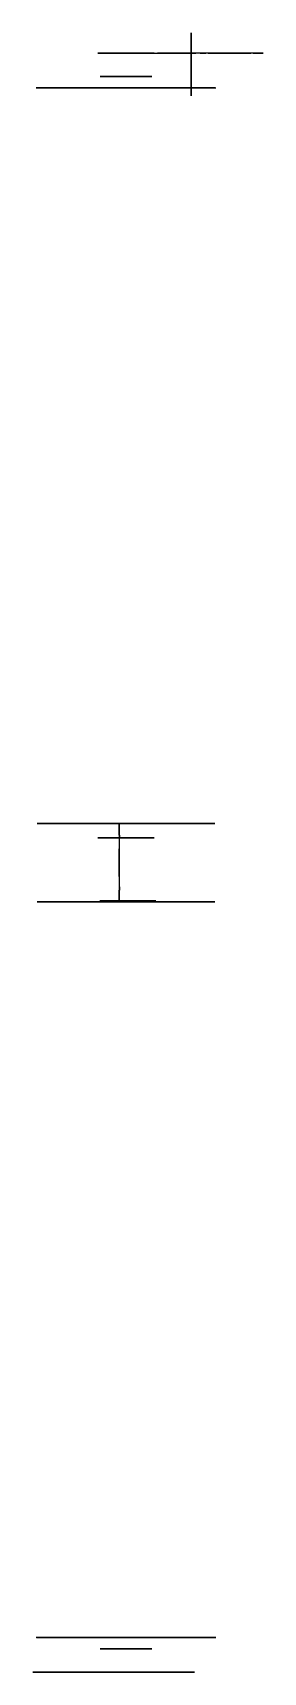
# Model space of a CAD drawing. Extents: x 367 to 572, y -1727 to -267.
import ezdxf

# ---------------------------------------------------------------- set-up
doc = ezdxf.new("R2010")
doc.units = 0
doc.header["$MEASUREMENT"] = 0

msp = doc.modelspace()

# ---------------------------------------------------------------- linework, layer by layer
for p, q in [((508.3, -266.6, 0.2), (508.3, -266.6, -48.3)), ((508.3, -270.4, -52.1), (508.3, -318.9, -52.1)), ((508.3, -318.9, 4), (508.3, -270.4, 4)), ((425.3, -284.7, 6), (425.3, -284.7, -298.7)), ((425.3, -284.7, -321.3), (425.3, -284.7, -333)), ((425.9, -284.7, -300.1), (440.9, -284.7, -315.1)), ((446.1, -284.7, -337.3), (428.8, -284.7, -319.9)), ((440.3, -284.7, 21), (496.3, -284.7, 21)), ((444.3, -284.7, -313.7), (444.3, -284.7, -274.7)), ((456.3, -284.7, -275), (456.3, -284.7, -333)), ((475.3, -284.7, -333), (475.3, -284.7, -98.1)), ((478.3, -284.7, -15), (478.3, -284.7, -33)), ((512.3, -284.7, -92.1), (481.3, -284.7, -92.1)), ((484.3, -284.7, -39), (508.3, -284.7, -39)), ((508.3, -284.7, -9), (484.3, -284.7, -9)), ((512.3, -284.7, -92.1), (506.3, -284.7, -92.1)), ((508.3, -284.7, -52), (512.3, -284.7, -52)), ((508.3, -284.7, -52), (508.3, -284.7, -39)), ((508.3, -284.7, -9), (508.3, -284.7, 4)), ((511.2, -284.7, 4), (508.3, -284.7, 4)), ((566.4, -284.7, -52), (512.3, -284.7, -52)), ((512.3, -284.7, -52), (512.3, -284.7, -92.1)), ((512.3, -284.7, -98.1), (512.3, -284.7, -116.1)), ((512.3, -284.7, -52), (512.3, -284.7, -92.1)), ((516.2, -284.7, -105.7), (516.2, -284.7, -115.7)), ((516.2, -284.7, -58.4), (516.2, -284.7, -68.4)), ((566.4, -284.7, -122.1), (518.3, -284.7, -122.1)), ((521.2, -284.7, -115.7), (521.2, -284.7, -105.7)), ((521.2, -284.7, -68.4), (521.2, -284.7, -58.4)), ((523.3, -284.7, -82.1), (523.3, -284.7, -92.1)), ((561.4, -284.7, -92.1), (561.4, -284.7, -82.1)), ((563.5, -284.7, -105.7), (563.5, -284.7, -115.7)), ((563.5, -284.7, -58.4), (563.5, -284.7, -68.4)), ((568.5, -284.7, -115.7), (568.5, -284.7, -105.7)), ((568.5, -284.7, -68.4), (568.5, -284.7, -58.4)), ((572.4, -284.7, -58), (572.4, -284.7, -116.1)), ((371, -315.7, -174.8), (370.4, -315.7, -174.6)), ((371, -315.7, -172.6), (370.4, -315.7, -172.8)), ((371.1, -315.7, -169.8), (370.4, -315.7, -169.6)), ((371.1, -315.7, -177.6), (370.5, -315.7, -177.9)), ((371.2, -315.7, -167.6), (370.5, -315.7, -167.8)), ((371.3, -315.7, -179.9), (370.6, -315.7, -179.7)), ((371.4, -315.7, -164.8), (370.8, -315.7, -164.5)), ((371.6, -315.7, -182.7), (371, -315.7, -183)), ((371.7, -315.7, -162.6), (371, -315.7, -162.7)), ((371.9, -315.7, -184.9), (371.2, -315.7, -184.7)), ((372.1, -315.7, -159.8), (371.5, -315.7, -159.5)), ((372.3, -315.7, -187.6), (371.8, -315.7, -188)), ((372.5, -315.7, -157.6), (371.8, -315.7, -157.7)), ((372.8, -315.7, -189.8), (372.1, -315.7, -189.7)), ((373.1, -315.7, -154.8), (372.5, -315.7, -154.5)), ((373.4, -315.7, -192.6), (372.9, -315.7, -192.9)), ((373.6, -315.7, -152.7), (373, -315.7, -152.7)), ((374, -315.7, -194.7), (373.3, -315.7, -194.7)), ((374.4, -315.7, -150), (373.9, -315.7, -149.6)), ((374.8, -315.7, -197.4), (374.3, -315.7, -197.8)), ((375.1, -315.7, -147.9), (374.4, -315.7, -147.9)), ((375.5, -315.7, -199.5), (374.9, -315.7, -199.5)), ((376, -315.7, -145.2), (375.5, -315.7, -144.8)), ((376.5, -315.7, -202.1), (376, -315.7, -202.6)), ((376.8, -315.7, -143.1), (376.2, -315.7, -143.1)), ((377.4, -315.7, -204.2), (376.7, -315.7, -204.2)), ((377.9, -315.7, -140.6), (377.5, -315.7, -140.1)), ((378.5, -315.7, -206.8), (378, -315.7, -207.2)), ((378.9, -315.7, -138.5), (378.2, -315.7, -138.5)), ((379.5, -315.7, -208.8), (378.8, -315.7, -208.8)), ((380.2, -315.7, -136), (379.7, -315.7, -135.5)), ((380.8, -315.7, -211.2), (380.3, -315.7, -211.7)), ((381.2, -315.7, -134.1), (380.6, -315.7, -134)), ((381.9, -315.7, -213.2), (381.2, -315.7, -213.3)), ((382.6, -315.7, -131.7), (382.2, -315.7, -131.1)), ((383.4, -315.7, -215.6), (382.9, -315.7, -216.1)), ((383.8, -315.7, -129.8), (383.2, -315.7, -129.6)), ((384.6, -315.7, -217.4), (383.9, -315.7, -217.6)), ((385.4, -315.7, -127.4), (385, -315.7, -126.9)), ((386.2, -315.7, -219.7), (385.8, -315.7, -220.3)), ((386.7, -315.7, -125.6), (386.1, -315.7, -125.4)), ((387.5, -315.7, -221.5), (386.9, -315.7, -221.7)), ((388.4, -315.7, -123.4), (388.1, -315.7, -122.9)), ((389.3, -315.7, -223.7), (388.9, -315.7, -224.3)), ((389.8, -315.7, -121.7), (389.2, -315.7, -121.5)), ((390.7, -315.7, -225.4), (390.1, -315.7, -225.7)), ((391.7, -315.7, -119.6), (391.4, -315.7, -119)), ((392.1, -315.7, -147), (428.7, -315.7, -166.9)), ((392.6, -315.7, -227.5), (392.3, -315.7, -228.1)), ((393.2, -315.7, -118), (392.6, -315.7, -117.7)), ((394.2, -315.7, -229.1), (393.6, -315.7, -229.4)), ((395.2, -315.7, -116), (394.9, -315.7, -115.4)), ((396.2, -315.7, -231), (395.9, -315.7, -231.7)), ((396.8, -315.7, -114.5), (396.2, -315.7, -114.1)), ((433.5, -315.7, -158.2), (396.9, -315.7, -138.2)), ((397.8, -315.7, -232.5), (397.2, -315.7, -232.9)), ((398.9, -315.7, -112.6), (398.7, -315.7, -112)), ((400, -315.7, -234.4), (399.7, -315.7, -235)), ((400.6, -315.7, -111.2), (400.1, -315.7, -110.8)), ((401.7, -315.7, -235.7), (401.1, -315.7, -236.1)), ((402.9, -315.7, -109.5), (402.7, -315.7, -108.8)), ((404, -315.7, -237.4), (403.8, -315.7, -238.1)), ((404.7, -315.7, -108.2), (404.1, -315.7, -107.8)), ((405.8, -315.7, -238.7), (405.2, -315.7, -239.1)), ((407, -315.7, -106.6), (406.8, -315.7, -105.9)), ((408.1, -315.7, -240.2), (408, -315.7, -240.9)), ((408.9, -315.7, -105.4), (408.4, -315.7, -105)), ((410, -315.7, -241.4), (409.5, -315.7, -241.8)), ((411.3, -315.7, -104), (411.2, -315.7, -103.3)), ((412.5, -315.7, -242.8), (412.4, -315.7, -243.4)), ((413.3, -315.7, -102.9), (412.8, -315.7, -102.4)), ((414.4, -315.7, -243.8), (414, -315.7, -244.3)), ((415.8, -315.7, -101.6), (415.7, -315.7, -101)), ((417, -315.7, -245), (416.9, -315.7, -245.7)), ((417.8, -315.7, -100.7), (417.3, -315.7, -100.2)), ((419, -315.7, -245.9), (418.6, -315.7, -246.4)), ((420.4, -315.7, -99.6), (420.3, -315.7, -98.9)), ((421.6, -315.7, -247), (421.6, -315.7, -247.7)), ((422.4, -315.7, -98.8), (422, -315.7, -98.3)), ((423.7, -315.7, -247.8), (423.3, -315.7, -248.3)), ((425.1, -315.7, -97.8), (425.1, -315.7, -97.2)), ((426.4, -315.7, -248.7), (426.4, -315.7, -249.4)), ((427.2, -315.7, -97.1), (426.8, -315.7, -96.6)), ((428.5, -315.7, -249.3), (428.1, -315.7, -249.9)), ((429.9, -315.7, -96.4), (430, -315.7, -95.7)), ((431.2, -315.7, -250.1), (431.3, -315.7, -250.7)), ((432.1, -315.7, -95.8), (431.7, -315.7, -95.3)), ((433.4, -315.7, -250.6), (433, -315.7, -251.1)), ((434.8, -315.7, -95.2), (434.9, -315.7, -94.6)), ((436.1, -315.7, -251.1), (436.2, -315.7, -251.8)), ((437, -315.7, -94.8), (436.7, -315.7, -94.2)), ((438.3, -315.7, -251.5), (438, -315.7, -252.1)), ((439.8, -315.7, -94.4), (439.9, -315.7, -93.7)), ((441.1, -315.7, -251.9), (441.3, -315.7, -252.5)), ((442, -315.7, -94.1), (441.7, -315.7, -93.5)), ((443.3, -315.7, -252.1), (443, -315.7, -252.7)), ((444.8, -315.7, -93.9), (445, -315.7, -93.2)), ((445.9, -315.7, -195.1), (446.9, -315.7, -236.8)), ((446.1, -315.7, -252.3), (446.3, -315.7, -252.9)), ((447, -315.7, -93.8), (446.8, -315.7, -93.1)), ((448.4, -315.7, -252.4), (448.1, -315.7, -253)), ((449.8, -315.7, -93.7), (450, -315.7, -93.1)), ((451.2, -315.7, -252.4), (451.4, -315.7, -253)), ((452, -315.7, -93.7), (451.8, -315.7, -93.1)), ((453.4, -315.7, -252.3), (453.2, -315.7, -253)), ((454.9, -315.7, -93.8), (455.1, -315.7, -93.2)), ((456.9, -315.7, -236.5), (455.9, -315.7, -194.8)), ((456.2, -315.7, -252.2), (456.5, -315.7, -252.8)), ((457.1, -315.7, -94), (456.9, -315.7, -93.3)), ((458.4, -315.7, -252), (458.3, -315.7, -252.6)), ((459.9, -315.7, -94.3), (460.2, -315.7, -93.7)), ((461.2, -315.7, -251.7), (461.5, -315.7, -252.2)), ((462.1, -315.7, -94.6), (461.9, -315.7, -93.9)), ((463.4, -315.7, -251.3), (463.3, -315.7, -252)), ((464.8, -315.7, -95), (465.2, -315.7, -94.5)), ((466.2, -315.7, -250.8), (466.5, -315.7, -251.4)), ((502, -315.7, -135.6), (466.4, -315.7, -157.4)), ((467, -315.7, -95.5), (466.9, -315.7, -94.8)), ((468.3, -315.7, -250.3), (468.3, -315.7, -251)), ((469.8, -315.7, -96.1), (470.1, -315.7, -95.6)), ((471.1, -315.7, -249.6), (471.4, -315.7, -250.2)), ((471.6, -315.7, -165.9), (507.3, -315.7, -144.2)), ((471.9, -315.7, -96.7), (471.9, -315.7, -96)), ((473.2, -315.7, -249), (473.2, -315.7, -249.7)), ((474.6, -315.7, -97.5), (475, -315.7, -97)), ((475.9, -315.7, -248.2), (476.3, -315.7, -248.7)), ((476.7, -315.7, -98.2), (476.7, -315.7, -97.5)), ((478, -315.7, -247.4), (478, -315.7, -248.1)), ((479.3, -315.7, -99.2), (479.8, -315.7, -98.7)), ((480.6, -315.7, -246.4), (481, -315.7, -246.9)), ((481.4, -315.7, -100), (481.4, -315.7, -99.4)), ((482.6, -315.7, -245.5), (482.7, -315.7, -246.2)), ((484, -315.7, -101.2), (484.4, -315.7, -100.7)), ((485.2, -315.7, -244.3), (485.7, -315.7, -244.8)), ((486, -315.7, -102.1), (486.1, -315.7, -101.5)), ((487.2, -315.7, -243.3), (487.3, -315.7, -244)), ((488.5, -315.7, -103.5), (489, -315.7, -103)), ((489.6, -315.7, -242), (490.1, -315.7, -242.4)), ((490.4, -315.7, -104.5), (490.5, -315.7, -103.9)), ((491.6, -315.7, -240.9), (491.7, -315.7, -241.5)), ((492.8, -315.7, -106), (493.3, -315.7, -105.6)), ((493.9, -315.7, -239.4), (494.5, -315.7, -239.8)), ((494.7, -315.7, -107.2), (494.8, -315.7, -106.6)), ((495.8, -315.7, -238.1), (496, -315.7, -238.7)), ((497, -315.7, -108.8), (497.5, -315.7, -108.5)), ((498.1, -315.7, -236.5), (498.6, -315.7, -236.8)), ((498.7, -315.7, -110.2), (499, -315.7, -109.5)), ((499.8, -315.7, -235.1), (500, -315.7, -235.7)), ((500.9, -315.7, -111.9), (501.5, -315.7, -111.6)), ((502, -315.7, -233.3), (502.6, -315.7, -233.6)), ((502.6, -315.7, -113.4), (502.9, -315.7, -112.7)), ((503.6, -315.7, -231.8), (503.9, -315.7, -232.4)), ((504.7, -315.7, -115.3), (505.3, -315.7, -114.9)), ((505.7, -315.7, -229.9), (506.3, -315.7, -230.2)), ((506.3, -315.7, -116.8), (506.6, -315.7, -116.2)), ((507.3, -315.7, -228.3), (507.6, -315.7, -228.9)), ((508.3, -315.7, -118.8), (508.9, -315.7, -118.6)), ((509.2, -315.7, -226.3), (509.8, -315.7, -226.5)), ((509.8, -315.7, -120.5), (510.1, -315.7, -119.9)), ((510.7, -315.7, -224.6), (511, -315.7, -225.2)), ((511.6, -315.7, -122.6), (512.2, -315.7, -122.4)), ((512.4, -315.7, -222.4), (513.1, -315.7, -222.7)), ((513, -315.7, -124.3), (513.3, -315.7, -123.8)), ((513.8, -315.7, -220.7), (514.2, -315.7, -221.2)), ((514.7, -315.7, -126.6), (515.3, -315.7, -126.4)), ((515.5, -315.7, -218.4), (516.1, -315.7, -218.6)), ((515.9, -315.7, -128.4), (516.3, -315.7, -127.9)), ((516.7, -315.7, -216.6), (517.1, -315.7, -217.1)), ((517.5, -315.7, -130.8), (518.1, -315.7, -130.6)), ((518.2, -315.7, -214.2), (518.9, -315.7, -214.3)), ((518.6, -315.7, -132.7), (519.1, -315.7, -132.2)), ((519.3, -315.7, -212.3), (519.8, -315.7, -212.8)), ((520, -315.7, -135.1), (520.7, -315.7, -135)), ((520.7, -315.7, -209.8), (521.3, -315.7, -209.9)), ((521.1, -315.7, -137.1), (521.5, -315.7, -136.6)), ((521.7, -315.7, -207.8), (522.1, -315.7, -208.3)), ((522.3, -315.7, -139.6), (523, -315.7, -139.5)), ((522.9, -315.7, -205.3), (523.5, -315.7, -205.3)), ((523.2, -315.7, -141.6), (523.7, -315.7, -141.2)), ((523.7, -315.7, -203.2), (524.2, -315.7, -203.7)), ((524.3, -315.7, -144.2), (524.9, -315.7, -144.2)), ((524.8, -315.7, -200.6), (525.4, -315.7, -200.6)), ((525.1, -315.7, -146.3), (525.6, -315.7, -145.9)), ((525.5, -315.7, -198.5), (526, -315.7, -198.9)), ((526, -315.7, -149), (526.6, -315.7, -149)), ((526.4, -315.7, -195.8), (527, -315.7, -195.8)), ((526.6, -315.7, -151.1), (527.1, -315.7, -150.7)), ((527, -315.7, -193.7), (527.5, -315.7, -194.1)), ((527.3, -315.7, -153.8), (528, -315.7, -153.9)), ((527.6, -315.7, -191), (528.3, -315.7, -190.9)), ((527.8, -315.7, -156), (528.4, -315.7, -155.6)), ((528.1, -315.7, -188.8), (528.7, -315.7, -189.1)), ((528.4, -315.7, -158.8), (529.1, -315.7, -158.9)), ((528.6, -315.7, -186), (529.3, -315.7, -185.9)), ((528.8, -315.7, -160.9), (529.4, -315.7, -160.6)), ((529, -315.7, -183.8), (529.6, -315.7, -184.1)), ((529.1, -315.7, -163.7), (529.8, -315.7, -163.9)), ((529.3, -315.7, -181), (529.9, -315.7, -180.9)), ((529.4, -315.7, -165.9), (530, -315.7, -165.7)), ((529.5, -315.7, -178.8), (530.1, -315.7, -179.1)), ((529.6, -315.7, -168.7), (530.2, -315.7, -168.9)), ((529.6, -315.7, -176), (530.3, -315.7, -175.8)), ((529.7, -315.7, -171), (530.3, -315.7, -170.7)), ((529.7, -315.7, -173.8), (530.3, -315.7, -174)), ((508.3, -322.7, -48.3), (508.3, -322.7, 0.2)), ((428.7, -970.7, -166.9), (392.1, -970.7, -147)), ((392.1, -970.7, -147), (428.7, -970.7, -166.9)), ((396.9, -970.7, -138.2), (433.5, -970.7, -158.2)), ((433.5, -970.7, -158.2), (396.9, -970.7, -138.2)), ((444.3, -971.7, -139), (444.3, -981.1, -139)), ((444.3, -971.7, -117), (444.3, -971.7, -139)), ((444.3, -981.1, -117), (444.3, -971.7, -117)), ((446.9, -970.7, -236.8), (445.9, -970.7, -195.1)), ((445.9, -970.7, -195.1), (446.9, -970.7, -236.8)), ((455.9, -970.7, -194.8), (456.9, -970.7, -236.5)), ((456.9, -970.7, -236.5), (455.9, -970.7, -194.8)), ((466.4, -970.7, -157.4), (502, -970.7, -135.6)), ((502, -970.7, -135.6), (466.4, -970.7, -157.4)), ((507.3, -970.7, -144.2), (471.6, -970.7, -165.9)), ((471.6, -970.7, -165.9), (507.3, -970.7, -144.2)), ((425.3, -983.7, -321.3), (425.3, -983.7, -333)), ((425.3, -983.7, -102.6), (425.3, -983.7, -298.7)), ((425.9, -983.7, -300.1), (440.9, -983.7, -315.1)), ((446.1, -983.7, -337.3), (428.8, -983.7, -319.9)), ((442.6, -983.7, -180.8), (442.2, -983.7, -165.7)), ((444.3, -983.7, -136.4), (444.3, -983.7, -119.6)), ((444.3, -983.7, -313.7), (444.3, -983.7, -274.7)), ((444.3, -983.7, -161), (444.3, -1027.7, -161)), ((444.3, -983.7, -141.6), (444.3, -983.7, -161)), ((444.4, -983.7, -95), (444.3, -983.7, -114.4)), ((444.4, -993.4, -95), (444.4, -983.7, -95)), ((446.9, -983.7, -117), (453.7, -983.7, -117)), ((453.7, -983.7, -139), (447, -983.7, -139)), ((456.3, -983.7, -119.6), (456.3, -983.7, -136.4)), ((456.3, -983.7, -275), (456.3, -983.7, -333)), ((475.3, -983.7, -333), (475.3, -983.7, -102.6)), ((444.3, -1017.9, -137), (444.3, -993.4, -137)), ((444.3, -993.4, -137), (444.4, -993.4, -95)), ((444.4, -1017.9, -95), (444.3, -1017.9, -137)), ((444.4, -1027.7, -95), (444.4, -1017.9, -95)), ((444.3, -1027.7, -114.4), (444.4, -1027.7, -95)), ((444.3, -1027.7, -161), (444.3, -1027.7, -141.6)), ((444.3, -1039.7, -117), (444.3, -1030.3, -117)), ((444.3, -1030.3, -139), (444.3, -1039.7, -139)), ((405.6, -1040.7, -127.5), (432.4, -1040.7, -159.5)), ((432.4, -1040.7, -159.5), (405.6, -1040.7, -127.5)), ((440.1, -1040.7, -153), (413.3, -1040.7, -121.1)), ((413.3, -1040.7, -121.1), (440.1, -1040.7, -153)), ((438.1, -1040.7, -191.9), (423.9, -1040.7, -231.1)), ((423.9, -1040.7, -231.1), (438.1, -1040.7, -191.9)), ((426.9, -1039.7, -321.3), (426.9, -1039.7, -333)), ((426.9, -1039.7, -102.6), (426.9, -1039.7, -298.7)), ((427.5, -1039.7, -300.1), (442.5, -1039.7, -315.1)), ((447.6, -1039.7, -337.3), (430.3, -1039.7, -319.9)), ((433.3, -1040.7, -234.5), (447.5, -1040.7, -195.3)), ((447.5, -1040.7, -195.3), (433.3, -1040.7, -234.5)), ((444.1, -1039.7, -180.8), (443.7, -1039.7, -165.7)), ((444.3, -1039.7, -139), (444.3, -1039.7, -117)), ((445.9, -1039.7, -136.4), (445.9, -1039.7, -119.6)), ((445.9, -1039.7, -313.7), (445.9, -1039.7, -274.7)), ((455.3, -1039.7, -139), (448.5, -1039.7, -139)), ((448.5, -1039.7, -117), (455.3, -1039.7, -117)), ((457.9, -1039.7, -119.6), (457.9, -1039.7, -136.4)), ((457.9, -1039.7, -275), (457.9, -1039.7, -333)), ((512.1, -1040.7, -157.1), (471.1, -1040.7, -164.3)), ((471.1, -1040.7, -164.3), (512.1, -1040.7, -157.1)), ((472.8, -1040.7, -174.2), (513.9, -1040.7, -166.9)), ((513.9, -1040.7, -166.9), (472.8, -1040.7, -174.2)), ((476.9, -1039.7, -333), (476.9, -1039.7, -102.6)), ((371, -1695.7, -170.4), (370.4, -1695.7, -170.1)), ((371, -1695.7, -173.2), (370.4, -1695.7, -173.4)), ((371, -1695.7, -175.4), (370.4, -1695.7, -175.2)), ((371.1, -1695.7, -168.1), (370.5, -1695.7, -168.3)), ((371.2, -1695.7, -178.2), (370.5, -1695.7, -178.5)), ((371.3, -1695.7, -180.4), (370.7, -1695.7, -180.3)), ((371.4, -1695.7, -165.3), (370.8, -1695.7, -165.1)), ((371.6, -1695.7, -163.1), (371, -1695.7, -163.3)), ((371.6, -1695.7, -183.2), (371.1, -1695.7, -183.5)), ((372, -1695.7, -185.4), (371.3, -1695.7, -185.3)), ((372, -1695.7, -160.3), (371.4, -1695.7, -160)), ((372.4, -1695.7, -158.2), (371.7, -1695.7, -158.3)), ((372.5, -1695.7, -188.2), (371.9, -1695.7, -188.5)), ((372.9, -1695.7, -190.4), (372.2, -1695.7, -190.3)), ((373, -1695.7, -155.4), (372.4, -1695.7, -155)), ((373.5, -1695.7, -153.2), (372.8, -1695.7, -153.3)), ((373.6, -1695.7, -193.1), (373, -1695.7, -193.5)), ((374.2, -1695.7, -195.2), (373.5, -1695.7, -195.2)), ((374.3, -1695.7, -150.5), (373.7, -1695.7, -150.1)), ((374.9, -1695.7, -148.4), (374.2, -1695.7, -148.4)), ((375, -1695.7, -197.9), (374.5, -1695.7, -198.3)), ((375.7, -1695.7, -200), (375.1, -1695.7, -200)), ((375.8, -1695.7, -145.7), (375.3, -1695.7, -145.3)), ((376.6, -1695.7, -143.7), (376, -1695.7, -143.6)), ((376.7, -1695.7, -202.7), (376.2, -1695.7, -203.1)), ((377.6, -1695.7, -204.7), (376.9, -1695.7, -204.8)), ((377.7, -1695.7, -141.1), (377.2, -1695.7, -140.6)), ((378.6, -1695.7, -139.1), (378, -1695.7, -139)), ((378.8, -1695.7, -207.3), (378.3, -1695.7, -207.7)), ((379.7, -1695.7, -209.3), (379.1, -1695.7, -209.4)), ((379.9, -1695.7, -136.5), (379.4, -1695.7, -136.1)), ((380.9, -1695.7, -134.6), (380.3, -1695.7, -134.5)), ((381.1, -1695.7, -211.7), (380.6, -1695.7, -212.2)), ((382.2, -1695.7, -213.7), (381.5, -1695.7, -213.8)), ((382.3, -1695.7, -132.1), (381.9, -1695.7, -131.6)), ((383.5, -1695.7, -130.3), (382.9, -1695.7, -130.1)), ((383.7, -1695.7, -216.1), (383.2, -1695.7, -216.6)), ((384.9, -1695.7, -217.9), (384.2, -1695.7, -218.1)), ((385.1, -1695.7, -127.9), (384.7, -1695.7, -127.4)), ((386.4, -1695.7, -126.1), (385.7, -1695.7, -125.9)), ((386.5, -1695.7, -220.2), (386.1, -1695.7, -220.7)), ((387.9, -1695.7, -222), (387.2, -1695.7, -222.2)), ((388.1, -1695.7, -123.9), (387.7, -1695.7, -123.3)), ((389.5, -1695.7, -122.1), (388.8, -1695.7, -121.9)), ((389.6, -1695.7, -224.2), (389.3, -1695.7, -224.7)), ((391.1, -1695.7, -225.8), (390.5, -1695.7, -226.1)), ((391.3, -1695.7, -120), (391, -1695.7, -119.4)), ((392.8, -1695.7, -118.4), (392.2, -1695.7, -118.1)), ((393, -1695.7, -227.9), (392.7, -1695.7, -228.5)), ((394.6, -1695.7, -229.5), (394, -1695.7, -229.8)), ((394.8, -1695.7, -116.4), (394.5, -1695.7, -115.8)), ((396.4, -1695.7, -114.8), (395.8, -1695.7, -114.5)), ((396.6, -1695.7, -231.4), (396.3, -1695.7, -232)), ((398.3, -1695.7, -232.9), (397.7, -1695.7, -233.2)), ((398.5, -1695.7, -113), (398.3, -1695.7, -112.3)), ((400.2, -1695.7, -111.5), (399.6, -1695.7, -111.2)), ((400.4, -1695.7, -234.7), (400.2, -1695.7, -235.3)), ((402.2, -1695.7, -236.1), (401.6, -1695.7, -236.5)), ((402.4, -1695.7, -109.8), (402.2, -1695.7, -109.2)), ((404.2, -1695.7, -108.5), (403.7, -1695.7, -108.1)), ((404.4, -1695.7, -237.8), (404.2, -1695.7, -238.4)), ((432.4, -1695.7, -159.5), (405.6, -1695.7, -127.5)), ((406.2, -1695.7, -239), (405.7, -1695.7, -239.4)), ((406.5, -1695.7, -106.9), (406.4, -1695.7, -106.2)), ((408.4, -1695.7, -105.7), (407.9, -1695.7, -105.3)), ((408.6, -1695.7, -240.5), (408.5, -1695.7, -241.2)), ((410.5, -1695.7, -241.7), (410, -1695.7, -242.1)), ((410.8, -1695.7, -104.2), (410.7, -1695.7, -103.6)), ((412.8, -1695.7, -103.2), (412.3, -1695.7, -102.7)), ((413, -1695.7, -243.1), (412.9, -1695.7, -243.7)), ((413.3, -1695.7, -121.1), (440.1, -1695.7, -153)), ((415, -1695.7, -244.1), (414.5, -1695.7, -244.5)), ((415.3, -1695.7, -101.9), (415.2, -1695.7, -101.2)), ((417.3, -1695.7, -100.9), (416.8, -1695.7, -100.4)), ((417.5, -1695.7, -245.3), (417.4, -1695.7, -245.9)), ((419.5, -1695.7, -246.2), (419.1, -1695.7, -246.7)), ((419.8, -1695.7, -99.8), (419.8, -1695.7, -99.1)), ((421.9, -1695.7, -99), (421.5, -1695.7, -98.5)), ((422.1, -1695.7, -247.2), (422.1, -1695.7, -247.9)), ((424.2, -1695.7, -248), (423.8, -1695.7, -248.5)), ((423.9, -1695.7, -231.1), (438.1, -1695.7, -191.9)), ((424.5, -1695.7, -98), (424.6, -1695.7, -97.3)), ((426.7, -1695.7, -97.3), (426.3, -1695.7, -96.8)), ((426.9, -1695.7, -248.9), (426.9, -1695.7, -249.5)), ((429, -1695.7, -249.5), (428.7, -1695.7, -250)), ((429.4, -1695.7, -96.5), (429.4, -1695.7, -95.9)), ((431.5, -1695.7, -96), (431.1, -1695.7, -95.4)), ((431.8, -1695.7, -250.2), (431.8, -1695.7, -250.9)), ((447.5, -1695.7, -195.3), (433.3, -1695.7, -234.5)), ((433.9, -1695.7, -250.7), (433.6, -1695.7, -251.3)), ((434.3, -1695.7, -95.3), (434.3, -1695.7, -94.7)), ((436.4, -1695.7, -94.9), (436.1, -1695.7, -94.3)), ((436.7, -1695.7, -251.2), (436.8, -1695.7, -251.9)), ((438.9, -1695.7, -251.6), (438.6, -1695.7, -252.2)), ((439.2, -1695.7, -94.5), (439.3, -1695.7, -93.8)), ((441.4, -1695.7, -94.2), (441.1, -1695.7, -93.6)), ((441.7, -1695.7, -251.9), (441.8, -1695.7, -252.6)), ((443.9, -1695.7, -252.1), (443.6, -1695.7, -252.7)), ((444.2, -1695.7, -93.9), (444.4, -1695.7, -93.3)), ((446.4, -1695.7, -93.8), (446.2, -1695.7, -93.2)), ((446.7, -1695.7, -252.3), (446.9, -1695.7, -253)), ((448.9, -1695.7, -252.4), (448.7, -1695.7, -253)), ((449.3, -1695.7, -93.7), (449.5, -1695.7, -93.1)), ((451.5, -1695.7, -93.7), (451.3, -1695.7, -93.1)), ((451.7, -1695.7, -252.4), (452, -1695.7, -253)), ((454, -1695.7, -252.3), (453.8, -1695.7, -253)), ((454.3, -1695.7, -93.8), (454.5, -1695.7, -93.2)), ((456.5, -1695.7, -93.9), (456.3, -1695.7, -93.3)), ((456.8, -1695.7, -252.1), (457, -1695.7, -252.7)), ((459, -1695.7, -251.9), (458.8, -1695.7, -252.6)), ((459.3, -1695.7, -94.2), (459.6, -1695.7, -93.6)), ((461.5, -1695.7, -94.5), (461.4, -1695.7, -93.8)), ((461.8, -1695.7, -251.6), (462.1, -1695.7, -252.2)), ((464, -1695.7, -251.2), (463.8, -1695.7, -251.9)), ((464.3, -1695.7, -94.9), (464.6, -1695.7, -94.3)), ((466.5, -1695.7, -95.4), (466.4, -1695.7, -94.7)), ((466.7, -1695.7, -250.7), (467.1, -1695.7, -251.3)), ((468.9, -1695.7, -250.2), (468.8, -1695.7, -250.9)), ((469.2, -1695.7, -96), (469.6, -1695.7, -95.4)), ((471.1, -1695.7, -164.3), (512.1, -1695.7, -157.1)), ((471.4, -1695.7, -96.5), (471.3, -1695.7, -95.9)), ((471.6, -1695.7, -249.5), (472, -1695.7, -250)), ((513.9, -1695.7, -166.9), (472.8, -1695.7, -174.2)), ((473.7, -1695.7, -248.9), (473.7, -1695.7, -249.5)), ((474.1, -1695.7, -97.3), (474.5, -1695.7, -96.8)), ((476.2, -1695.7, -98), (476.2, -1695.7, -97.4)), ((476.4, -1695.7, -248), (476.8, -1695.7, -248.5)), ((478.5, -1695.7, -247.2), (478.5, -1695.7, -247.9)), ((478.8, -1695.7, -99), (479.3, -1695.7, -98.5)), ((480.9, -1695.7, -99.8), (480.9, -1695.7, -99.1)), ((481.1, -1695.7, -246.2), (481.6, -1695.7, -246.7)), ((483.2, -1695.7, -245.3), (483.2, -1695.7, -246)), ((483.5, -1695.7, -100.9), (483.9, -1695.7, -100.5)), ((485.5, -1695.7, -101.9), (485.5, -1695.7, -101.2)), ((485.7, -1695.7, -244.1), (486.2, -1695.7, -244.6)), ((487.7, -1695.7, -243.1), (487.8, -1695.7, -243.7)), ((488, -1695.7, -103.2), (488.5, -1695.7, -102.7)), ((489.9, -1695.7, -104.3), (490, -1695.7, -103.6)), ((490.1, -1695.7, -241.7), (490.6, -1695.7, -242.1)), ((492, -1695.7, -240.6), (492.2, -1695.7, -241.2)), ((492.3, -1695.7, -105.7), (492.8, -1695.7, -105.3)), ((494.2, -1695.7, -106.9), (494.4, -1695.7, -106.3)), ((494.4, -1695.7, -239), (494.9, -1695.7, -239.4)), ((496.2, -1695.7, -237.8), (496.4, -1695.7, -238.4)), ((496.5, -1695.7, -108.5), (497.1, -1695.7, -108.1)), ((498.3, -1695.7, -109.8), (498.5, -1695.7, -109.2)), ((498.5, -1695.7, -236.1), (499.1, -1695.7, -236.5)), ((500.2, -1695.7, -234.7), (500.5, -1695.7, -235.4)), ((500.5, -1695.7, -111.6), (501.1, -1695.7, -111.2)), ((502.2, -1695.7, -113), (502.5, -1695.7, -112.4)), ((502.4, -1695.7, -232.9), (503, -1695.7, -233.3)), ((504.1, -1695.7, -231.5), (504.3, -1695.7, -232.1)), ((504.3, -1695.7, -114.9), (504.9, -1695.7, -114.6)), ((505.9, -1695.7, -116.4), (506.2, -1695.7, -115.8)), ((506.1, -1695.7, -229.5), (506.7, -1695.7, -229.8)), ((507.7, -1695.7, -227.9), (508, -1695.7, -228.5)), ((507.9, -1695.7, -118.4), (508.5, -1695.7, -118.1)), ((509.4, -1695.7, -120), (509.7, -1695.7, -119.5)), ((509.6, -1695.7, -225.9), (510.2, -1695.7, -226.1)), ((511, -1695.7, -224.2), (511.4, -1695.7, -224.8)), ((511.2, -1695.7, -122.2), (511.9, -1695.7, -121.9)), ((512.6, -1695.7, -123.9), (513, -1695.7, -123.3)), ((512.8, -1695.7, -222), (513.4, -1695.7, -222.2)), ((514.1, -1695.7, -220.2), (514.5, -1695.7, -220.8)), ((514.3, -1695.7, -126.1), (515, -1695.7, -125.9)), ((515.6, -1695.7, -127.9), (516, -1695.7, -127.4)), ((515.8, -1695.7, -217.9), (516.4, -1695.7, -218.1)), ((517, -1695.7, -216.1), (517.4, -1695.7, -216.6)), ((517.2, -1695.7, -130.3), (517.8, -1695.7, -130.1)), ((518.4, -1695.7, -132.2), (518.8, -1695.7, -131.7)), ((518.5, -1695.7, -213.7), (519.1, -1695.7, -213.8)), ((519.6, -1695.7, -211.8), (520, -1695.7, -212.3)), ((519.8, -1695.7, -134.6), (520.4, -1695.7, -134.5)), ((520.8, -1695.7, -136.6), (521.3, -1695.7, -136.1)), ((520.9, -1695.7, -209.3), (521.6, -1695.7, -209.4)), ((521.9, -1695.7, -207.3), (522.4, -1695.7, -207.8)), ((522.1, -1695.7, -139.1), (522.7, -1695.7, -139)), ((523, -1695.7, -141.1), (523.5, -1695.7, -140.7)), ((523.1, -1695.7, -204.7), (523.8, -1695.7, -204.8)), ((523.9, -1695.7, -202.7), (524.5, -1695.7, -203.1)), ((524.1, -1695.7, -143.7), (524.7, -1695.7, -143.7)), ((524.9, -1695.7, -145.8), (525.4, -1695.7, -145.4)), ((525, -1695.7, -200.1), (525.6, -1695.7, -200.1)), ((525.7, -1695.7, -198), (526.2, -1695.7, -198.4)), ((525.8, -1695.7, -148.4), (526.5, -1695.7, -148.5)), ((526.4, -1695.7, -150.6), (527, -1695.7, -150.2)), ((526.5, -1695.7, -195.3), (527.2, -1695.7, -195.2)), ((527.1, -1695.7, -193.1), (527.7, -1695.7, -193.5)), ((527.2, -1695.7, -153.3), (527.9, -1695.7, -153.3)), ((527.7, -1695.7, -155.4), (528.3, -1695.7, -155.1)), ((527.8, -1695.7, -190.4), (528.4, -1695.7, -190.3)), ((528.2, -1695.7, -188.2), (528.8, -1695.7, -188.6)), ((528.3, -1695.7, -158.2), (529, -1695.7, -158.3)), ((528.7, -1695.7, -185.5), (529.4, -1695.7, -185.3)), ((528.7, -1695.7, -160.4), (529.3, -1695.7, -160.1)), ((529, -1695.7, -183.3), (529.6, -1695.7, -183.6)), ((529.1, -1695.7, -163.2), (529.7, -1695.7, -163.3)), ((529.3, -1695.7, -180.5), (530, -1695.7, -180.3)), ((529.3, -1695.7, -165.4), (529.9, -1695.7, -165.1)), ((529.5, -1695.7, -178.2), (530.1, -1695.7, -178.5)), ((529.5, -1695.7, -168.2), (530.2, -1695.7, -168.4)), ((529.7, -1695.7, -175.4), (530.3, -1695.7, -175.2)), ((529.7, -1695.7, -173.2), (530.3, -1695.7, -173.4)), ((529.7, -1695.7, -170.4), (530.3, -1695.7, -170.2)), ((367.3, -1726.7, -30), (367.3, -1726.7, -88.1)), ((371.2, -1726.7, -30.4), (371.2, -1726.7, -40.4)), ((371.2, -1726.7, -77.7), (371.2, -1726.7, -87.7)), ((373.3, -1726.7, -94.1), (419.3, -1726.7, -94.1)), ((419.3, -1726.7, -24), (373.3, -1726.7, -24)), ((376.2, -1726.7, -40.4), (376.2, -1726.7, -30.4)), ((376.2, -1726.7, -87.7), (376.2, -1726.7, -77.7)), ((378.3, -1726.7, -54.1), (378.3, -1726.7, -64.1)), ((416.3, -1726.7, -64.1), (416.3, -1726.7, -54.1)), ((418.5, -1726.7, -30.4), (418.5, -1726.7, -40.4)), ((418.5, -1726.7, -77.7), (418.5, -1726.7, -87.7)), ((423.5, -1726.7, -40.4), (423.5, -1726.7, -30.4)), ((423.5, -1726.7, -87.7), (423.5, -1726.7, -77.7)), ((425.3, -1726.7, -18), (425.3, -1726.7, -100.1)), ((425.3, -1726.7, -321.3), (425.3, -1726.7, -333)), ((425.3, -1726.7, 6), (425.3, -1726.7, -298.7)), ((425.9, -1726.7, -300.1), (440.9, -1726.7, -315.1)), ((446.1, -1726.7, -337.3), (428.8, -1726.7, -319.9)), ((496.3, -1726.7, 21), (440.3, -1726.7, 21)), ((444.3, -1726.7, -313.7), (444.3, -1726.7, -274.7)), ((453.3, -1726.7, -33), (453.3, -1726.7, -15)), ((456.3, -1726.7, -275), (456.3, -1726.7, -333)), ((462.3, -1726.7, -39), (459.3, -1726.7, -39)), ((459.3, -1726.7, -9), (462.3, -1726.7, -9)), ((468.3, -1726.7, -15), (468.3, -1726.7, -33)), ((475.3, -1726.7, -69), (496.3, -1726.7, -69)), ((475.3, -1726.7, -333), (475.3, -1726.7, -69)), ((478.3, -1726.7, -33), (478.3, -1726.7, -15)), ((484.3, -1726.7, -9), (496.3, -1726.7, -9)), ((496.3, -1726.7, -39), (484.3, -1726.7, -39))]:
    msp.add_line(p, q)
at = {"extrusion": (-1, 1.97215e-31, -2.63115e-77)}
for centre, radius in [((271, -47.7, -508.3), 2.5), ((271, -0.4, -508.3), 2.5), ((294.7, -24.1, -508.3), 19), ((294.7, 0, -508.3), 1.5), ((294.7, -48.1, -508.3), 1.5), ((318.3, -0.4, -508.3), 2.5), ((318.3, -47.7, -508.3), 2.5)]:
    msp.add_circle(centre, radius, dxfattribs=at)
at = {"extrusion": (0, 1, 0)}
for centre in [(-450.3, -173, -284.7), (-496.3, 6, -284.7), (-496.3, -54, -284.7)]:
    msp.add_circle(centre, 6, dxfattribs=at)
at = {"extrusion": (-8.17414e-16, 1, -6.92854e-16)}
for radius in [23, 22.5, 11]:
    msp.add_circle((-450.3, -276.5, -305.7), radius, dxfattribs=at)
at = {"extrusion": (6.66985e-17, -1, 3.42022e-18)}
for radius in [76, 76, 11]:
    msp.add_circle((450.3, -173, 315.7), radius, dxfattribs=at)
at = {"extrusion": (6.56729e-17, -1, -5.05583e-17)}
for radius in [79, 76, 11, 11]:
    msp.add_circle((450.3, -173, 970.7), radius, dxfattribs=at)
at = {"extrusion": (-5.73961e-17, 1, 5.05583e-17)}
for radius in [79, 76, 11, 11]:
    msp.add_circle((-450.3, -173, -1040.7), radius, dxfattribs=at)
at = {"extrusion": (5.00672e-17, 1, 5.05583e-17)}
for radius in [76, 76, 11]:
    msp.add_circle((-450.3, -173, -1695.7), radius, dxfattribs=at)
at = {"extrusion": (1.79048e-13, -1, -1.6017e-15)}
for radius in [23, 22.5, 11, 11]:
    msp.add_circle((450.3, -276.5, 1705.7), radius, dxfattribs=at)
at = {"extrusion": (0, -1, 0)}
for centre in [(450.3, -173, 1726.7), (496.3, 6, 1726.7), (496.3, -54, 1726.7)]:
    msp.add_circle(centre, 6, dxfattribs=at)
at = {"extrusion": (-1, 1.97215e-31, -2.63115e-77)}
for centre, start, end in [((270.4, -48.3, -508.3), 180, 270), ((270.4, 0.2, -508.3), 90, 180), ((318.9, -48.3, -508.3), 270, 0), ((318.9, 0.2, -508.3), 0, 90)]:
    msp.add_arc(centre, 3.75, start, end, dxfattribs=at)
at = {"extrusion": (0, 1, 0)}
for centre, radius, start, end in [((-440.3, 6, -284.7), 15, 0, 90), ((-427.3, -298.7, -284.7), 2, 315, 360), ((-427.3, -321.3, -284.7), 2, 0, 135), ((-450.3, -333, -284.7), 25, 180, 0), ((-442.3, -313.7, -284.7), 2, 180, 315), ((-450.3, -275, -284.7), 6.01, 3.6621, 180), ((-450.3, -333, -284.7), 6, 180, 315), ((-481.3, -98.1, -284.7), 6, 360, 90), ((-484.3, -33, -284.7), 6, 270, 0), ((-484.3, -15, -284.7), 6, 0, 90), ((-496.3, 6, -284.7), 15, 90, 187.6623), ((-506.3, -98.1, -284.7), 6, 90, 180), ((-518.3, -116.1, -284.7), 6, 270, 0), ((-518.7, -105.7, -284.7), 2.5, 0, 180), ((-518.7, -115.7, -284.7), 2.5, 180, 0), ((-518.7, -58.4, -284.7), 2.5, 0, 180), ((-518.7, -68.4, -284.7), 2.5, 180, 0), ((-542.3, -92.1, -284.7), 19, 180, 0), ((-542.3, -82.1, -284.7), 19, 0, 180), ((-566, -105.7, -284.7), 2.5, 0, 180), ((-566, -115.7, -284.7), 2.5, 180, 0), ((-566, -58.4, -284.7), 2.5, 0, 180), ((-566, -68.4, -284.7), 2.5, 180, 0), ((-566.4, -116.1, -284.7), 6, 180, 270), ((-566.4, -58, -284.7), 6, 90, 180)]:
    msp.add_arc(centre, radius, start, end, dxfattribs=at)
at = {"extrusion": (6.66985e-17, -1, 3.42022e-18)}
for centre, radius, start, end in [((450.3, -173, 315.7), 80, 180.4864, 181.1311), ((450.3, -173, 315.7), 80, 179.8416, 180.4864), ((450.3, -173, 315.7), 80, 176.85, 177.4947), ((450.3, -173, 315.7), 80, 183.478, 184.1227), ((450.3, -173, 315.7), 80, 176.2053, 176.85), ((450.3, -173, 315.7), 80, 184.1227, 184.7675), ((450.3, -173, 315.7), 80, 173.2136, 173.8584), ((450.3, -173, 315.7), 80, 172.5689, 173.2136), ((450.3, -173, 315.7), 80, 187.1143, 187.7591), ((370.6, -176.3, 315.7), 1.5, 2.3045, 72.1321), ((370.5, -171.2, 315.7), 1.5, 288.8406, 358.6681), ((450.3, -173, 315.7), 80, 187.7591, 188.4038), ((370.6, -176.3, 315.7), 1.5, 292.477, 2.3045), ((370.5, -171.2, 315.7), 1.5, 358.6682, 68.4958), ((370.8, -166.1, 315.7), 1.5, 285.2042, 355.0318), ((370.9, -181.3, 315.7), 1.5, 5.9409, 75.7685), ((370.8, -166.1, 315.7), 1.5, 355.0318, 64.8594), ((450.3, -173, 315.7), 80, 169.5773, 170.222), ((370.9, -181.3, 315.7), 1.5, 296.1133, 5.9408), ((371.4, -161.1, 315.7), 1.5, 281.5679, 351.3954), ((450.3, -173, 315.7), 80, 168.9325, 169.5773), ((450.3, -173, 315.7), 80, 190.7507, 191.3954), ((450.3, -173, 315.7), 80, 191.3954, 192.0402), ((371.6, -186.3, 315.7), 1.5, 9.5773, 79.4048), ((371.4, -161.1, 315.7), 1.5, 351.3954, 61.223), ((371.6, -186.3, 315.7), 1.5, 299.7497, 9.5772), ((372.3, -156.1, 315.7), 1.5, 277.9315, 347.759), ((450.3, -173, 315.7), 80, 165.9409, 166.5856), ((372.6, -191.3, 315.7), 1.5, 13.2136, 83.0412), ((450.3, -173, 315.7), 80, 165.2962, 165.9409), ((450.3, -173, 315.7), 80, 194.3871, 195.0318), ((450.3, -173, 315.7), 80, 195.0318, 195.6765), ((372.3, -156.1, 315.7), 1.5, 347.7591, 57.5867), ((372.6, -191.3, 315.7), 1.5, 303.386, 13.2136), ((373.5, -151.2, 315.7), 1.5, 274.2951, 344.1227), ((450.3, -173, 315.7), 80, 162.3045, 162.9493), ((373.9, -196.2, 315.7), 1.5, 16.85, 86.6776), ((450.3, -173, 315.7), 80, 161.6598, 162.3045), ((450.3, -173, 315.7), 80, 198.0234, 198.6682), ((373.5, -151.2, 315.7), 1.5, 344.1227, 53.9503), ((450.3, -173, 315.7), 80, 198.6682, 199.3129), ((373.9, -196.2, 315.7), 1.5, 307.0224, 16.8499), ((375.1, -146.4, 315.7), 1.5, 270.6588, 340.4863), ((375.5, -201, 315.7), 1.5, 20.4864, 90.3139), ((450.3, -173, 315.7), 80, 158.6682, 159.3129), ((450.3, -173, 315.7), 80, 158.0234, 158.6682), ((450.3, -173, 315.7), 80, 201.6598, 202.3045), ((375.1, -146.4, 315.7), 1.5, 340.4864, 50.3139), ((450.3, -173, 315.7), 80, 202.3045, 202.9493), ((375.5, -201, 315.7), 1.5, 310.6588, 20.4863), ((376.9, -141.7, 315.7), 1.5, 267.0224, 336.8499), ((377.5, -205.7, 315.7), 1.5, 24.1227, 93.9503), ((450.3, -173, 315.7), 80, 155.0318, 155.6765), ((450.3, -173, 315.7), 80, 154.3871, 155.0318), ((376.9, -141.7, 315.7), 1.5, 336.85, 46.6776), ((450.3, -173, 315.7), 80, 205.2962, 205.9409), ((450.3, -173, 315.7), 80, 205.9409, 206.5856), ((377.5, -205.7, 315.7), 1.5, 314.2951, 24.1227), ((379.1, -137.1, 315.7), 1.5, 263.386, 333.2136), ((379.7, -210.2, 315.7), 1.5, 27.7591, 97.5867), ((450.3, -173, 315.7), 80, 151.3954, 152.0402), ((450.3, -173, 315.7), 80, 150.7507, 151.3954), ((379.1, -137.1, 315.7), 1.5, 333.2136, 43.0412), ((450.3, -173, 315.7), 80, 208.9325, 209.5773), ((450.3, -173, 315.7), 80, 209.5773, 210.222), ((379.7, -210.2, 315.7), 1.5, 317.9315, 27.759), ((381.5, -132.6, 315.7), 1.5, 259.7497, 329.5772), ((450.3, -173, 315.7), 66, 157.6747, 265.1162), ((382.2, -214.6, 315.7), 1.5, 31.3954, 101.223), ((450.3, -173, 315.7), 80, 147.7591, 148.4038), ((381.5, -132.6, 315.7), 1.5, 329.5773, 39.4048), ((450.3, -173, 315.7), 80, 147.1143, 147.7591), ((450.3, -173, 315.7), 80, 212.5689, 213.2136), ((450.3, -173, 315.7), 80, 213.2136, 213.8584), ((382.2, -214.6, 315.7), 1.5, 321.5679, 31.3954), ((384.2, -128.3, 315.7), 1.5, 256.1133, 325.9408), ((385, -218.9, 315.7), 1.5, 35.0318, 104.8594), ((450.3, -173, 315.7), 80, 144.1227, 144.7675), ((384.2, -128.3, 315.7), 1.5, 325.9409, 35.7685), ((450.3, -173, 315.7), 80, 143.478, 144.1227), ((450.3, -173, 315.7), 80, 216.2053, 216.85), ((385, -218.9, 315.7), 1.5, 325.2042, 35.0318), ((450.3, -173, 315.7), 80, 216.85, 217.4947), ((387.2, -124.2, 315.7), 1.5, 252.477, 322.3045), ((388, -222.9, 315.7), 1.5, 38.6682, 108.4958), ((450.3, -173, 315.7), 80, 140.4864, 141.1311), ((387.2, -124.2, 315.7), 1.5, 322.3045, 32.1321), ((450.3, -173, 315.7), 80, 139.8416, 140.4864), ((450.3, -173, 315.7), 80, 219.8416, 220.4864), ((388, -222.9, 315.7), 1.5, 328.8406, 38.6681), ((391.1, -148.7, 315.7), 2, 61.3954, 157.6747), ((450.3, -173, 315.7), 80, 220.4864, 221.1311), ((390.4, -120.3, 315.7), 1.5, 248.8406, 318.6681), ((391.3, -226.8, 315.7), 1.5, 42.3045, 112.1321), ((450.3, -173, 315.7), 80, 136.85, 137.4947), ((390.4, -120.3, 315.7), 1.5, 318.6682, 28.4958), ((450.3, -173, 315.7), 80, 136.2053, 136.85), ((450.3, -173, 315.7), 80, 223.478, 224.1227), ((391.3, -226.8, 315.7), 1.5, 332.477, 42.3045), ((450.3, -173, 315.7), 80, 224.1227, 224.7675), ((393.8, -116.6, 315.7), 1.5, 245.2042, 315.0318), ((394.8, -230.4, 315.7), 1.5, 45.9409, 115.7685), ((393.8, -116.6, 315.7), 1.5, 315.0318, 24.8594), ((450.3, -173, 315.7), 80, 133.2136, 133.8584), ((450.3, -173, 315.7), 80, 132.5689, 133.2136), ((397.8, -136.4, 315.7), 2, 145.1162, 241.3954), ((450.3, -173, 315.7), 80, 227.1143, 227.7591), ((394.8, -230.4, 315.7), 1.5, 336.1133, 45.9408), ((450.3, -173, 315.7), 66, 37.6747, 145.1162), ((450.3, -173, 315.7), 80, 227.7591, 228.4038), ((397.5, -113.1, 315.7), 1.5, 241.5679, 311.3954), ((398.6, -233.8, 315.7), 1.5, 49.5773, 119.4048), ((397.5, -113.1, 315.7), 1.5, 311.3954, 21.223), ((450.3, -173, 315.7), 80, 129.5773, 130.222), ((450.3, -173, 315.7), 80, 128.9325, 129.5773), ((398.6, -233.8, 315.7), 1.5, 339.7497, 49.5772), ((450.3, -173, 315.7), 80, 230.7507, 231.3954), ((450.3, -173, 315.7), 80, 231.3954, 232.0402), ((401.4, -109.9, 315.7), 1.5, 237.9315, 307.759), ((402.5, -237, 315.7), 1.5, 53.2136, 123.0412), ((401.4, -109.9, 315.7), 1.5, 307.7591, 17.5867), ((450.3, -173, 315.7), 80, 125.9409, 126.5856), ((402.5, -237, 315.7), 1.5, 343.386, 53.2136), ((450.3, -173, 315.7), 80, 125.2962, 125.9409), ((450.3, -173, 315.7), 80, 234.3871, 235.0318), ((450.3, -173, 315.7), 80, 235.0318, 235.6765), ((405.5, -106.9, 315.7), 1.5, 234.2951, 304.1227), ((406.7, -239.9, 315.7), 1.5, 56.85, 126.6776), ((405.5, -106.9, 315.7), 1.5, 304.1227, 13.9503), ((450.3, -173, 315.7), 80, 122.3045, 122.9493), ((406.7, -239.9, 315.7), 1.5, 347.0224, 56.8499), ((450.3, -173, 315.7), 80, 121.6598, 122.3045), ((450.3, -173, 315.7), 80, 238.0234, 238.6682), ((450.3, -173, 315.7), 80, 238.6682, 239.3129), ((409.8, -104.2, 315.7), 1.5, 230.6588, 300.4863), ((411, -242.5, 315.7), 1.5, 60.4864, 130.3139), ((409.8, -104.2, 315.7), 1.5, 300.4864, 10.3139), ((450.3, -173, 315.7), 80, 118.6682, 119.3129), ((411, -242.5, 315.7), 1.5, 350.6588, 60.4863), ((450.3, -173, 315.7), 80, 118.0234, 118.6682), ((450.3, -173, 315.7), 80, 241.6598, 242.3045), ((450.3, -173, 315.7), 80, 242.3045, 242.9493), ((414.3, -101.8, 315.7), 1.5, 227.0224, 296.8499), ((415.5, -244.9, 315.7), 1.5, 64.1227, 133.9503), ((414.3, -101.8, 315.7), 1.5, 296.85, 6.6776), ((450.3, -173, 315.7), 80, 115.0318, 115.6765), ((415.5, -244.9, 315.7), 1.5, 354.2951, 64.1227), ((450.3, -173, 315.7), 80, 114.3871, 115.0318), ((450.3, -173, 315.7), 80, 245.2962, 245.9409), ((450.3, -173, 315.7), 80, 245.9409, 246.5856), ((418.9, -99.7, 315.7), 1.5, 223.386, 293.2136), ((420.1, -247, 315.7), 1.5, 67.7591, 137.5867), ((418.9, -99.7, 315.7), 1.5, 293.2136, 3.0412), ((450.3, -173, 315.7), 80, 111.3954, 112.0402), ((420.1, -247, 315.7), 1.5, 357.9315, 67.759), ((450.3, -173, 315.7), 80, 110.7507, 111.3954), ((450.3, -173, 315.7), 80, 248.9325, 249.5773), ((450.3, -173, 315.7), 80, 249.5773, 250.222), ((423.6, -97.8, 315.7), 1.5, 219.7497, 289.5772), ((424.9, -248.7, 315.7), 1.5, 71.3954, 141.223), ((423.6, -97.8, 315.7), 1.5, 289.5773, 359.4048), ((450.3, -173, 315.7), 80, 107.7591, 108.4038), ((424.9, -248.7, 315.7), 1.5, 1.5679, 71.3954), ((450.3, -173, 315.7), 80, 107.1143, 107.7591), ((450.3, -173, 315.7), 80, 252.5689, 253.2136), ((450.3, -173, 315.7), 80, 253.2136, 253.8584), ((428.4, -96.3, 315.7), 1.5, 216.1133, 285.9408), ((450.3, -173, 315.7), 21, 169.1144, 253.6765), ((429.7, -250.2, 315.7), 1.5, 75.0318, 144.8594), ((427.8, -168.7, 315.7), 2, 349.1144, 61.3954), ((428.4, -96.3, 315.7), 1.5, 285.9409, 355.7685), ((450.3, -173, 315.7), 80, 104.1227, 104.7675), ((429.7, -250.2, 315.7), 1.5, 5.2042, 75.0318), ((450.3, -173, 315.7), 80, 103.478, 104.1227), ((450.3, -173, 315.7), 80, 256.2053, 256.85), ((450.3, -173, 315.7), 80, 256.85, 257.4947), ((433.3, -95, 315.7), 1.5, 212.477, 282.3045), ((434.7, -251.3, 315.7), 1.5, 78.6682, 148.4958), ((434.5, -156.4, 315.7), 2, 241.3954, 313.6765), ((433.3, -95, 315.7), 1.5, 282.3045, 352.1321), ((434.7, -251.3, 315.7), 1.5, 8.8406, 78.6681), ((450.3, -173, 315.7), 80, 100.4864, 101.1311), ((450.3, -173, 315.7), 21, 49.1144, 133.6765), ((450.3, -173, 315.7), 80, 99.8416, 100.4864), ((450.3, -173, 315.7), 80, 259.8416, 260.4864), ((438.3, -94.1, 315.7), 1.5, 208.8406, 278.6681), ((450.3, -173, 315.7), 80, 260.4864, 261.1311), ((439.6, -252.2, 315.7), 1.5, 82.3045, 152.1321), ((438.3, -94.1, 315.7), 1.5, 278.6682, 348.4958), ((439.6, -252.2, 315.7), 1.5, 12.477, 82.3045), ((450.3, -173, 315.7), 80, 96.85, 97.4947), ((450.3, -173, 315.7), 80, 96.2053, 96.85), ((450.3, -173, 315.7), 80, 263.478, 264.1227), ((443.3, -93.5, 315.7), 1.5, 205.2042, 275.0318), ((450.3, -173, 315.7), 80, 264.1227, 264.7675), ((444.7, -252.7, 315.7), 1.5, 85.9409, 155.7685), ((443.3, -93.5, 315.7), 1.5, 275.0318, 344.8594), ((443.9, -195.1, 315.7), 2, 1.3954, 73.6765), ((444.9, -236.8, 315.7), 2, 265.1162, 1.3954), ((444.7, -252.7, 315.7), 1.5, 16.1133, 85.9408), ((450.3, -173, 315.7), 80, 93.2136, 93.8584), ((450.3, -173, 315.7), 80, 92.5689, 93.2136), ((450.3, -173, 315.7), 80, 267.1143, 267.7591), ((448.4, -93.2, 315.7), 1.5, 201.5679, 271.3954), ((450.3, -173, 315.7), 80, 267.7591, 268.4038), ((449.8, -252.9, 315.7), 1.5, 89.5773, 159.4048), ((448.4, -93.2, 315.7), 1.5, 271.3954, 341.223), ((449.8, -252.9, 315.7), 1.5, 19.7497, 89.5772), ((450.3, -173, 315.7), 80, 89.5773, 90.222), ((450.3, -173, 315.7), 80, 88.9325, 89.5773), ((450.3, -173, 315.7), 80, 270.7507, 271.3954), ((453.5, -93.3, 315.7), 1.5, 197.9315, 267.759), ((450.3, -173, 315.7), 80, 271.3954, 272.0402), ((454.8, -252.8, 315.7), 1.5, 93.2136, 163.0412), ((453.5, -93.3, 315.7), 1.5, 267.7591, 337.5867), ((454.8, -252.8, 315.7), 1.5, 23.386, 93.2136), ((450.3, -173, 315.7), 80, 85.9409, 86.5856), ((457.9, -194.8, 315.7), 2, 109.1144, 181.3954), ((450.3, -173, 315.7), 80, 85.2962, 85.9409), ((450.3, -173, 315.7), 80, 274.3871, 275.0318), ((458.9, -236.5, 315.7), 2, 181.3954, 277.6747), ((458.5, -93.6, 315.7), 1.5, 194.2951, 264.1227), ((450.3, -173, 315.7), 21, 289.1144, 13.6765), ((450.3, -173, 315.7), 80, 275.0318, 275.6765), ((459.9, -252.3, 315.7), 1.5, 96.85, 166.6776), ((458.5, -93.6, 315.7), 1.5, 264.1227, 333.9503), ((450.3, -173, 315.7), 66, 277.6747, 25.1162), ((459.9, -252.3, 315.7), 1.5, 27.0224, 96.8499), ((450.3, -173, 315.7), 80, 82.3045, 82.9493), ((450.3, -173, 315.7), 80, 81.6598, 82.3045), ((450.3, -173, 315.7), 80, 278.0234, 278.6682), ((463.5, -94.3, 315.7), 1.5, 190.6588, 260.4863), ((450.3, -173, 315.7), 80, 278.6682, 279.3129), ((463.5, -94.3, 315.7), 1.5, 260.4864, 330.3139), ((464.9, -251.6, 315.7), 1.5, 100.4864, 170.3139), ((465.4, -155.7, 315.7), 2, 229.1144, 301.3954), ((464.9, -251.6, 315.7), 1.5, 30.6588, 100.4863), ((450.3, -173, 315.7), 80, 78.6682, 79.3129), ((450.3, -173, 315.7), 80, 78.0234, 78.6682), ((450.3, -173, 315.7), 80, 281.6598, 282.3045), ((468.5, -95.3, 315.7), 1.5, 187.0224, 256.8499), ((450.3, -173, 315.7), 80, 282.3045, 282.9493), ((468.5, -95.3, 315.7), 1.5, 256.85, 326.6776), ((469.8, -250.5, 315.7), 1.5, 104.1227, 173.9503), ((469.8, -250.5, 315.7), 1.5, 34.2951, 104.1227), ((450.3, -173, 315.7), 80, 75.0318, 75.6765), ((472.7, -167.6, 315.7), 2, 121.3954, 193.6765), ((450.3, -173, 315.7), 80, 74.3871, 75.0318), ((450.3, -173, 315.7), 80, 285.2962, 285.9409), ((473.4, -96.6, 315.7), 1.5, 183.386, 253.2136), ((450.3, -173, 315.7), 80, 285.9409, 286.5856), ((473.4, -96.6, 315.7), 1.5, 253.2136, 323.0412), ((474.7, -249.1, 315.7), 1.5, 107.7591, 177.5867), ((474.7, -249.1, 315.7), 1.5, 37.9315, 107.759), ((450.3, -173, 315.7), 80, 71.3954, 72.0402), ((450.3, -173, 315.7), 80, 70.7507, 71.3954), ((450.3, -173, 315.7), 80, 288.9325, 289.5773), ((478.2, -98.2, 315.7), 1.5, 179.7497, 249.5772), ((450.3, -173, 315.7), 80, 289.5773, 290.222), ((478.2, -98.2, 315.7), 1.5, 249.5773, 319.4048), ((479.5, -247.4, 315.7), 1.5, 111.3954, 181.223), ((479.5, -247.4, 315.7), 1.5, 41.5679, 111.3954), ((450.3, -173, 315.7), 80, 67.7591, 68.4038), ((450.3, -173, 315.7), 80, 67.1143, 67.7591), ((450.3, -173, 315.7), 80, 292.5689, 293.2136), ((482.9, -100.1, 315.7), 1.5, 176.1133, 245.9408), ((450.3, -173, 315.7), 80, 293.2136, 293.8584), ((482.9, -100.1, 315.7), 1.5, 245.9409, 315.7685), ((484.1, -245.4, 315.7), 1.5, 115.0318, 184.8594), ((484.1, -245.4, 315.7), 1.5, 45.2042, 115.0318), ((450.3, -173, 315.7), 80, 64.1227, 64.7675), ((450.3, -173, 315.7), 80, 63.478, 64.1227), ((450.3, -173, 315.7), 80, 296.2053, 296.85), ((487.5, -102.3, 315.7), 1.5, 172.477, 242.3045), ((450.3, -173, 315.7), 80, 296.85, 297.4947), ((487.5, -102.3, 315.7), 1.5, 242.3045, 312.1321), ((488.7, -243.1, 315.7), 1.5, 118.6682, 188.4958), ((488.7, -243.1, 315.7), 1.5, 48.8406, 118.6681), ((450.3, -173, 315.7), 80, 60.4864, 61.1311), ((450.3, -173, 315.7), 80, 59.8416, 60.4864), ((450.3, -173, 315.7), 80, 299.8416, 300.4864), ((491.9, -104.8, 315.7), 1.5, 168.8406, 238.6681), ((450.3, -173, 315.7), 80, 300.4864, 301.1311), ((491.9, -104.8, 315.7), 1.5, 238.6682, 308.4958), ((493, -240.5, 315.7), 1.5, 122.3045, 192.1321), ((493, -240.5, 315.7), 1.5, 52.477, 122.3045), ((450.3, -173, 315.7), 80, 56.85, 57.4947), ((450.3, -173, 315.7), 80, 56.2053, 56.85), ((450.3, -173, 315.7), 80, 303.478, 304.1227), ((496.1, -107.6, 315.7), 1.5, 165.2042, 235.0318), ((450.3, -173, 315.7), 80, 304.1227, 304.7675), ((496.1, -107.6, 315.7), 1.5, 235.0318, 304.8594), ((497.2, -237.7, 315.7), 1.5, 125.9409, 195.7685), ((497.2, -237.7, 315.7), 1.5, 56.1133, 125.9408), ((450.3, -173, 315.7), 80, 53.2136, 53.8584), ((450.3, -173, 315.7), 80, 52.5689, 53.2136), ((500.2, -110.6, 315.7), 1.5, 161.5679, 231.3954), ((450.3, -173, 315.7), 80, 307.1143, 307.7591), ((500.2, -110.6, 315.7), 1.5, 231.3954, 301.223), ((450.3, -173, 315.7), 80, 307.7591, 308.4038), ((501.2, -234.6, 315.7), 1.5, 129.5773, 199.4048), ((501.2, -234.6, 315.7), 1.5, 59.7497, 129.5772), ((450.3, -173, 315.7), 80, 49.5773, 50.222), ((501, -133.9, 315.7), 2, 301.3954, 37.6747), ((450.3, -173, 315.7), 80, 48.9325, 49.5773), ((504, -113.9, 315.7), 1.5, 157.9315, 227.759), ((450.3, -173, 315.7), 80, 310.7507, 311.3954), ((504, -113.9, 315.7), 1.5, 227.7591, 297.5867), ((450.3, -173, 315.7), 80, 311.3954, 312.0402), ((505, -231.2, 315.7), 1.5, 133.2136, 203.0412), ((505, -231.2, 315.7), 1.5, 63.386, 133.2136), ((450.3, -173, 315.7), 80, 45.9409, 46.5856), ((450.3, -173, 315.7), 80, 45.2962, 45.9409), ((507.7, -117.5, 315.7), 1.5, 154.2951, 224.1227), ((450.3, -173, 315.7), 80, 314.3871, 315.0318), ((507.7, -117.5, 315.7), 1.5, 224.1227, 293.9503), ((450.3, -173, 315.7), 80, 315.0318, 315.6765), ((508.6, -227.7, 315.7), 1.5, 136.85, 206.6776), ((508.3, -145.9, 315.7), 2, 25.1162, 121.3954), ((508.6, -227.7, 315.7), 1.5, 67.0224, 136.8499), ((450.3, -173, 315.7), 80, 42.3045, 42.9493), ((450.3, -173, 315.7), 80, 41.6598, 42.3045), ((511.1, -121.2, 315.7), 1.5, 150.6588, 220.4863), ((450.3, -173, 315.7), 80, 318.0234, 318.6682), ((511.1, -121.2, 315.7), 1.5, 220.4864, 290.3139), ((512, -223.9, 315.7), 1.5, 140.4864, 210.3139), ((450.3, -173, 315.7), 80, 318.6682, 319.3129), ((512, -223.9, 315.7), 1.5, 70.6588, 140.4863), ((450.3, -173, 315.7), 80, 38.6682, 39.3129), ((514.2, -125.2, 315.7), 1.5, 147.0224, 216.8499), ((450.3, -173, 315.7), 80, 38.0234, 38.6682), ((514.2, -125.2, 315.7), 1.5, 216.85, 286.6776), ((450.3, -173, 315.7), 80, 321.6598, 322.3045), ((515, -219.8, 315.7), 1.5, 144.1227, 213.9503), ((450.3, -173, 315.7), 80, 322.3045, 322.9493), ((515, -219.8, 315.7), 1.5, 74.2951, 144.1227), ((450.3, -173, 315.7), 80, 35.0318, 35.6765), ((517.2, -129.3, 315.7), 1.5, 143.386, 213.2136), ((450.3, -173, 315.7), 80, 34.3871, 35.0318), ((517.2, -129.3, 315.7), 1.5, 213.2136, 283.0412), ((450.3, -173, 315.7), 80, 325.2962, 325.9409), ((517.9, -215.6, 315.7), 1.5, 147.7591, 217.5867), ((517.9, -215.6, 315.7), 1.5, 77.9315, 147.759), ((450.3, -173, 315.7), 80, 325.9409, 326.5856), ((450.3, -173, 315.7), 80, 31.3954, 32.0402), ((519.8, -133.6, 315.7), 1.5, 139.7497, 209.5773), ((519.8, -133.6, 315.7), 1.5, 209.5773, 279.4048), ((450.3, -173, 315.7), 80, 30.7507, 31.3954), ((520.5, -211.3, 315.7), 1.5, 151.3954, 221.223), ((450.3, -173, 315.7), 80, 328.9325, 329.5773), ((520.5, -211.3, 315.7), 1.5, 81.5679, 151.3954), ((450.3, -173, 315.7), 80, 329.5773, 330.222), ((522.2, -138.1, 315.7), 1.5, 136.1133, 205.9408), ((450.3, -173, 315.7), 80, 27.7591, 28.4038), ((522.2, -138.1, 315.7), 1.5, 205.9409, 275.7685), ((450.3, -173, 315.7), 80, 27.1143, 27.7591), ((522.7, -206.8, 315.7), 1.5, 155.0318, 224.8594), ((450.3, -173, 315.7), 80, 332.5689, 333.2136), ((522.7, -206.8, 315.7), 1.5, 85.2042, 155.0318), ((450.3, -173, 315.7), 80, 333.2136, 333.8584), ((524.2, -142.7, 315.7), 1.5, 132.477, 202.3045), ((524.2, -142.7, 315.7), 1.5, 202.3045, 272.1321), ((450.3, -173, 315.7), 80, 24.1227, 24.7675), ((524.7, -202.1, 315.7), 1.5, 158.6682, 228.4958), ((450.3, -173, 315.7), 80, 23.478, 24.1227), ((524.7, -202.1, 315.7), 1.5, 88.8406, 158.6681), ((450.3, -173, 315.7), 80, 336.2053, 336.85), ((450.3, -173, 315.7), 80, 336.85, 337.4947), ((526, -147.5, 315.7), 1.5, 128.8406, 198.6681), ((526, -147.5, 315.7), 1.5, 198.6682, 268.4958), ((526.4, -197.3, 315.7), 1.5, 162.3045, 232.1321), ((450.3, -173, 315.7), 80, 20.4864, 21.1311), ((526.4, -197.3, 315.7), 1.5, 92.477, 162.3045), ((450.3, -173, 315.7), 80, 19.8416, 20.4864), ((450.3, -173, 315.7), 80, 339.8416, 340.4864), ((450.3, -173, 315.7), 80, 340.4864, 341.1311), ((527.5, -152.3, 315.7), 1.5, 125.2042, 195.0318), ((527.5, -152.3, 315.7), 1.5, 195.0318, 264.8594), ((527.8, -192.4, 315.7), 1.5, 165.9409, 235.7685), ((527.8, -192.4, 315.7), 1.5, 96.1133, 165.9408), ((450.3, -173, 315.7), 80, 16.85, 17.4947), ((450.3, -173, 315.7), 80, 16.2053, 16.85), ((528.6, -157.3, 315.7), 1.5, 121.5679, 191.3954), ((450.3, -173, 315.7), 80, 343.478, 344.1227), ((528.6, -157.3, 315.7), 1.5, 191.3954, 261.223), ((528.9, -187.5, 315.7), 1.5, 169.5773, 239.4048), ((450.3, -173, 315.7), 80, 344.1227, 344.7675), ((528.9, -187.5, 315.7), 1.5, 99.7497, 169.5772), ((529.5, -162.3, 315.7), 1.5, 117.9315, 187.759), ((450.3, -173, 315.7), 80, 13.2136, 13.8584), ((529.5, -162.3, 315.7), 1.5, 187.7591, 257.5867), ((529.6, -182.5, 315.7), 1.5, 173.2136, 243.0412), ((450.3, -173, 315.7), 80, 12.5689, 13.2136), ((529.6, -182.5, 315.7), 1.5, 103.386, 173.2136), ((450.3, -173, 315.7), 80, 347.1143, 347.7591), ((530, -167.3, 315.7), 1.5, 114.2951, 184.1227), ((530, -167.3, 315.7), 1.5, 184.1227, 253.9503), ((530.1, -177.4, 315.7), 1.5, 176.85, 246.6776), ((450.3, -173, 315.7), 80, 347.7591, 348.4038), ((530.1, -177.4, 315.7), 1.5, 107.0224, 176.8499), ((530.2, -172.4, 315.7), 1.5, 110.6588, 180.4863), ((530.2, -172.4, 315.7), 1.5, 180.4864, 250.3139), ((450.3, -173, 315.7), 80, 9.5773, 10.222), ((450.3, -173, 315.7), 80, 8.9325, 9.5773), ((450.3, -173, 315.7), 80, 350.7507, 351.3954), ((450.3, -173, 315.7), 80, 351.3954, 352.0402), ((450.3, -173, 315.7), 80, 5.9409, 6.5856), ((450.3, -173, 315.7), 80, 5.2962, 5.9409), ((450.3, -173, 315.7), 80, 354.3871, 355.0318), ((450.3, -173, 315.7), 80, 355.0318, 355.6765), ((450.3, -173, 315.7), 80, 2.3045, 2.9493), ((450.3, -173, 315.7), 80, 1.6598, 2.3045), ((450.3, -173, 315.7), 80, 358.6682, 359.3129), ((450.3, -173, 315.7), 80, 358.0234, 358.6682)]:
    msp.add_arc(centre, radius, start, end, dxfattribs=at)
at = {"extrusion": (6.56729e-17, -1, -5.05583e-17)}
for centre, radius, start, end in [((450.3, -173, 970.7), 66, 157.6747, 265.1162), ((450.3, -173, 970.7), 66, 157.6747, 265.1162), ((391.1, -148.7, 970.7), 2, 61.3954, 157.6747), ((391.1, -148.7, 970.7), 2, 61.3954, 157.6747), ((397.8, -136.4, 970.7), 2, 145.1162, 241.3954), ((397.8, -136.4, 970.7), 2, 145.1162, 241.3954), ((450.3, -173, 970.7), 66, 37.6747, 145.1162), ((450.3, -173, 970.7), 66, 37.6747, 145.1162), ((450.3, -173, 970.7), 21, 169.1144, 253.6765), ((450.3, -173, 970.7), 21, 169.1144, 253.6765), ((427.8, -168.7, 970.7), 2, 349.1144, 61.3954), ((427.8, -168.7, 970.7), 2, 349.1144, 61.3954), ((434.5, -156.4, 970.7), 2, 241.3954, 313.6765), ((434.5, -156.4, 970.7), 2, 241.3954, 313.6765), ((450.3, -173, 970.7), 21, 49.1144, 133.6765), ((450.3, -173, 970.7), 21, 49.1144, 133.6765), ((443.9, -195.1, 970.7), 2, 1.3954, 73.6765), ((443.9, -195.1, 970.7), 2, 1.3954, 73.6765), ((444.9, -236.8, 970.7), 2, 265.1162, 1.3954), ((444.9, -236.8, 970.7), 2, 265.1162, 1.3954), ((457.9, -194.8, 970.7), 2, 109.1144, 181.3954), ((457.9, -194.8, 970.7), 2, 109.1144, 181.3954), ((458.9, -236.5, 970.7), 2, 181.3954, 277.6747), ((458.9, -236.5, 970.7), 2, 181.3954, 277.6747), ((450.3, -173, 970.7), 21, 289.1144, 13.6765), ((450.3, -173, 970.7), 21, 289.1144, 13.6765), ((450.3, -173, 970.7), 66, 277.6747, 25.1162), ((450.3, -173, 970.7), 66, 277.6747, 25.1162), ((465.4, -155.7, 970.7), 2, 229.1144, 301.3954), ((465.4, -155.7, 970.7), 2, 229.1144, 301.3954), ((472.7, -167.6, 970.7), 2, 121.3954, 193.6765), ((472.7, -167.6, 970.7), 2, 121.3954, 193.6765), ((501, -133.9, 970.7), 2, 301.3954, 37.6747), ((501, -133.9, 970.7), 2, 301.3954, 37.6747), ((508.3, -145.9, 970.7), 2, 25.1162, 121.3954), ((508.3, -145.9, 970.7), 2, 25.1162, 121.3954)]:
    msp.add_arc(centre, radius, start, end, dxfattribs=at)
at = {"extrusion": (1.04083e-16, -1, -5.40966e-17)}
for centre, radius, start, end in [((450.3, -333, 983.7), 25, 180, 0), ((427.3, -321.3, 983.7), 2, 45, 180), ((427.3, -298.7, 983.7), 2, 180, 225), ((431.3, -102.6, 983.7), 6, 105.0813, 180), ((450.3, -173, 983.7), 79, 74.9087, 105.0813), ((442.3, -313.7, 983.7), 2, 225, 0), ((450.3, -173, 983.7), 11, 224.9247, 138.0753), ((445.6, -137.7, 983.7), 1.84, 135.0549, 315.0549), ((445.6, -118.3, 983.7), 1.84, 44.9946, 224.9946), ((450.3, -275, 983.7), 6.01, 360, 176.3379), ((450.3, -333, 983.7), 6, 225, 0), ((455, -137.7, 983.7), 1.84, 224.9946, 45.0054), ((455, -118.3, 983.7), 1.84, 315.0197, 135.0088), ((469.3, -102.6, 983.7), 6, 0, 74.9087)]:
    msp.add_arc(centre, radius, start, end, dxfattribs=at)
at = {"extrusion": (-1, -1.05066e-16, 9.50641e-05)}
for centre, start, end in [((982.4, -140.3, -444.4), 315, 135), ((982.4, -115.7, -444.4), 225, 45), ((1029, -115.7, -444.4), 135, 315), ((1029, -140.3, -444.4), 45, 225)]:
    msp.add_arc(centre, 1.84, start, end, dxfattribs=at)
at = {"extrusion": (-5.73961e-17, 1, 5.05583e-17)}
for centre, radius, start, end in [((-450.3, -173, -1040.7), 66, 296.2932, 43.7346), ((-450.3, -173, -1040.7), 66, 296.2932, 43.7346), ((-404.1, -128.8, -1040.7), 2, 43.7346, 140.0139), ((-404.1, -128.8, -1040.7), 2, 43.7346, 140.0139), ((-414.8, -119.8, -1040.7), 2, 320.0139, 56.2932), ((-414.8, -119.8, -1040.7), 2, 320.0139, 56.2932), ((-450.3, -173, -1040.7), 66, 56.2932, 163.7346), ((-450.3, -173, -1040.7), 66, 56.2932, 163.7346), ((-422, -230.4, -1040.7), 2, 200.0139, 296.2932), ((-422, -230.4, -1040.7), 2, 200.0139, 296.2932), ((-450.3, -173, -1040.7), 21, 307.7328, 32.295), ((-450.3, -173, -1040.7), 21, 307.7328, 32.295), ((-430.9, -160.8, -1040.7), 2, 140.0139, 212.295), ((-430.9, -160.8, -1040.7), 2, 140.0139, 212.295), ((-435.1, -235.2, -1040.7), 2, 283.7346, 20.0139), ((-435.1, -235.2, -1040.7), 2, 283.7346, 20.0139), ((-450.3, -173, -1040.7), 66, 176.2932, 283.7346), ((-450.3, -173, -1040.7), 66, 176.2932, 283.7346), ((-436.3, -191.2, -1040.7), 2, 127.7328, 200.0139), ((-436.3, -191.2, -1040.7), 2, 127.7328, 200.0139), ((-441.6, -151.8, -1040.7), 2, 247.7328, 320.0139), ((-441.6, -151.8, -1040.7), 2, 247.7328, 320.0139), ((-450.3, -173, -1040.7), 21, 67.7328, 152.295), ((-450.3, -173, -1040.7), 21, 67.7328, 152.295), ((-449.4, -196, -1040.7), 2, 20.0139, 92.295), ((-449.4, -196, -1040.7), 2, 20.0139, 92.295), ((-450.3, -173, -1040.7), 21, 187.7328, 272.295), ((-450.3, -173, -1040.7), 21, 187.7328, 272.295), ((-470.7, -162.4, -1040.7), 2, 260.0139, 332.295), ((-470.7, -162.4, -1040.7), 2, 260.0139, 332.295), ((-473.1, -176.1, -1040.7), 2, 7.7328, 80.0139), ((-473.1, -176.1, -1040.7), 2, 7.7328, 80.0139), ((-511.8, -155.1, -1040.7), 2, 163.7346, 260.0139), ((-511.8, -155.1, -1040.7), 2, 163.7346, 260.0139), ((-514.2, -168.9, -1040.7), 2, 80.0139, 176.2932), ((-514.2, -168.9, -1040.7), 2, 80.0139, 176.2932)]:
    msp.add_arc(centre, radius, start, end, dxfattribs=at)
at = {"extrusion": (1.05191e-16, -1, -5.41182e-17)}
for centre, radius, start, end in [((451.9, -333, 1039.7), 25, 180, 0), ((428.9, -321.3, 1039.7), 2, 45, 180), ((428.9, -298.7, 1039.7), 2, 180, 225), ((432.9, -102.6, 1039.7), 6, 105.0813, 180), ((451.9, -173, 1039.7), 79, 74.9087, 105.0813), ((443.9, -313.7, 1039.7), 2, 225, 0), ((451.9, -173, 1039.7), 11, 224.9247, 138.0753), ((447.2, -137.7, 1039.7), 1.84, 135.0549, 315.0549), ((447.2, -118.3, 1039.7), 1.84, 44.9946, 224.9946), ((451.9, -275, 1039.7), 6.01, 360, 176.3379), ((451.9, -333, 1039.7), 6, 225, 0), ((456.6, -137.7, 1039.7), 1.84, 224.9946, 45.0054), ((456.6, -118.3, 1039.7), 1.84, 315.0197, 135.0088), ((470.9, -102.6, 1039.7), 6, 0, 74.9087)]:
    msp.add_arc(centre, radius, start, end, dxfattribs=at)
at = {"extrusion": (5.00672e-17, 1, 5.05583e-17)}
for centre, radius, start, end in [((-450.3, -173, -1695.7), 80, 2.0964, 2.7412), ((-450.3, -173, -1695.7), 80, 359.1048, 359.7496), ((-450.3, -173, -1695.7), 80, 358.4601, 359.1048), ((-450.3, -173, -1695.7), 80, 2.7412, 3.3859), ((-450.3, -173, -1695.7), 80, 355.4685, 356.1132), ((-450.3, -173, -1695.7), 80, 354.8237, 355.4685), ((-450.3, -173, -1695.7), 80, 5.7328, 6.3775), ((-450.3, -173, -1695.7), 80, 6.3775, 7.0223), ((-370.5, -171.8, -1695.7), 1.5, 111.0954, 180.9229), ((-370.5, -171.8, -1695.7), 1.5, 180.923, 250.7506), ((-370.6, -176.8, -1695.7), 1.5, 107.4591, 177.2866), ((-370.7, -166.7, -1695.7), 1.5, 184.5594, 254.3869), ((-450.3, -173, -1695.7), 80, 351.8321, 352.4768), ((-370.6, -176.8, -1695.7), 1.5, 177.2866, 247.1142), ((-450.3, -173, -1695.7), 80, 351.1874, 351.8321), ((-371, -181.9, -1695.7), 1.5, 103.8227, 173.6502), ((-450.3, -173, -1695.7), 80, 9.3692, 10.0139), ((-370.7, -166.7, -1695.7), 1.5, 114.7318, 184.5593), ((-450.3, -173, -1695.7), 80, 10.0139, 10.6586), ((-371.3, -161.7, -1695.7), 1.5, 188.1957, 258.0233), ((-371, -181.9, -1695.7), 1.5, 173.6503, 243.4779), ((-450.3, -173, -1695.7), 80, 348.1957, 348.8405), ((-371.3, -161.7, -1695.7), 1.5, 118.3681, 188.1957), ((-371.7, -186.9, -1695.7), 1.5, 100.1863, 170.0139), ((-450.3, -173, -1695.7), 80, 347.551, 348.1957), ((-450.3, -173, -1695.7), 80, 13.0055, 13.6503), ((-372.2, -156.7, -1695.7), 1.5, 191.8321, 261.6597), ((-371.7, -186.9, -1695.7), 1.5, 170.0139, 239.8415), ((-450.3, -173, -1695.7), 80, 13.6503, 14.295), ((-372.7, -191.9, -1695.7), 1.5, 96.55, 166.3775), ((-372.2, -156.7, -1695.7), 1.5, 122.0045, 191.832), ((-450.3, -173, -1695.7), 80, 344.5594, 345.2041), ((-450.3, -173, -1695.7), 80, 343.9146, 344.5594), ((-373.4, -151.7, -1695.7), 1.5, 195.4685, 265.296), ((-372.7, -191.9, -1695.7), 1.5, 166.3775, 236.2051), ((-450.3, -173, -1695.7), 80, 16.6419, 17.2866), ((-450.3, -173, -1695.7), 80, 17.2866, 17.9314), ((-374.1, -196.7, -1695.7), 1.5, 92.9136, 162.7411), ((-373.4, -151.7, -1695.7), 1.5, 125.6409, 195.4684), ((-450.3, -173, -1695.7), 80, 340.923, 341.5677), ((-450.3, -173, -1695.7), 80, 340.2783, 340.923), ((-374.9, -146.9, -1695.7), 1.5, 199.1048, 268.9324), ((-374.1, -196.7, -1695.7), 1.5, 162.7412, 232.5688), ((-450.3, -173, -1695.7), 80, 20.2783, 20.923), ((-450.3, -173, -1695.7), 80, 20.923, 21.5677), ((-375.7, -201.5, -1695.7), 1.5, 89.2772, 159.1048), ((-374.9, -146.9, -1695.7), 1.5, 129.2772, 199.1048), ((-450.3, -173, -1695.7), 80, 337.2866, 337.9314), ((-376.7, -142.2, -1695.7), 1.5, 202.7412, 272.5688), ((-450.3, -173, -1695.7), 80, 336.6419, 337.2866), ((-375.7, -201.5, -1695.7), 1.5, 159.1048, 228.9324), ((-450.3, -173, -1695.7), 80, 23.9146, 24.5594), ((-450.3, -173, -1695.7), 80, 24.5594, 25.2041), ((-377.7, -206.2, -1695.7), 1.5, 85.6409, 155.4684), ((-376.7, -142.2, -1695.7), 1.5, 132.9136, 202.7411), ((-450.3, -173, -1695.7), 80, 333.6503, 334.295), ((-378.8, -137.6, -1695.7), 1.5, 206.3775, 276.2051), ((-450.3, -173, -1695.7), 80, 333.0055, 333.6503), ((-377.7, -206.2, -1695.7), 1.5, 155.4685, 225.296), ((-450.3, -173, -1695.7), 80, 27.551, 28.1957), ((-379.9, -210.7, -1695.7), 1.5, 82.0045, 151.832), ((-450.3, -173, -1695.7), 80, 28.1957, 28.8405), ((-378.8, -137.6, -1695.7), 1.5, 136.55, 206.3775), ((-450.3, -173, -1695.7), 80, 330.0139, 330.6586), ((-381.2, -133.1, -1695.7), 1.5, 210.0139, 279.8415), ((-379.9, -210.7, -1695.7), 1.5, 151.8321, 221.6597), ((-450.3, -173, -1695.7), 80, 329.3692, 330.0139), ((-450.3, -173, -1695.7), 66, 296.2932, 43.7346), ((-450.3, -173, -1695.7), 80, 31.1874, 31.8321), ((-382.5, -215.1, -1695.7), 1.5, 78.3681, 148.1957), ((-381.2, -133.1, -1695.7), 1.5, 140.1863, 210.0139), ((-450.3, -173, -1695.7), 80, 31.8321, 32.4768), ((-450.3, -173, -1695.7), 80, 326.3775, 327.0223), ((-383.9, -128.8, -1695.7), 1.5, 213.6503, 283.4779), ((-382.5, -215.1, -1695.7), 1.5, 148.1957, 218.0233), ((-450.3, -173, -1695.7), 80, 325.7328, 326.3775), ((-450.3, -173, -1695.7), 80, 34.8237, 35.4685), ((-385.3, -219.4, -1695.7), 1.5, 74.7318, 144.5593), ((-383.9, -128.8, -1695.7), 1.5, 143.8227, 213.6502), ((-450.3, -173, -1695.7), 80, 35.4685, 36.1132), ((-450.3, -173, -1695.7), 80, 322.7412, 323.3859), ((-386.8, -124.7, -1695.7), 1.5, 217.2866, 287.1142), ((-385.3, -219.4, -1695.7), 1.5, 144.5594, 214.3869), ((-450.3, -173, -1695.7), 80, 322.0964, 322.7412), ((-450.3, -173, -1695.7), 80, 38.4601, 39.1048), ((-388.4, -223.4, -1695.7), 1.5, 71.0954, 140.9229), ((-386.8, -124.7, -1695.7), 1.5, 147.4591, 217.2866), ((-450.3, -173, -1695.7), 80, 39.1048, 39.7496), ((-450.3, -173, -1695.7), 80, 319.1048, 319.7496), ((-390, -120.7, -1695.7), 1.5, 220.923, 290.7506), ((-388.4, -223.4, -1695.7), 1.5, 140.923, 210.7506), ((-450.3, -173, -1695.7), 80, 318.4601, 319.1048), ((-450.3, -173, -1695.7), 80, 42.0964, 42.7412), ((-390, -120.7, -1695.7), 1.5, 151.0954, 220.9229), ((-391.7, -227.2, -1695.7), 1.5, 67.4591, 137.2866), ((-450.3, -173, -1695.7), 80, 42.7412, 43.3859), ((-450.3, -173, -1695.7), 80, 315.4685, 316.1132), ((-393.4, -117, -1695.7), 1.5, 224.5594, 294.3869), ((-391.7, -227.2, -1695.7), 1.5, 137.2866, 207.1142), ((-450.3, -173, -1695.7), 80, 314.8237, 315.4685), ((-450.3, -173, -1695.7), 80, 45.7328, 46.3775), ((-393.4, -117, -1695.7), 1.5, 154.7318, 224.5593), ((-395.2, -230.8, -1695.7), 1.5, 63.8227, 133.6502), ((-450.3, -173, -1695.7), 80, 46.3775, 47.0223), ((-395.2, -230.8, -1695.7), 1.5, 133.6503, 203.4779), ((-450.3, -173, -1695.7), 80, 311.8321, 312.4768), ((-397.1, -113.5, -1695.7), 1.5, 228.1958, 298.0233), ((-450.3, -173, -1695.7), 80, 311.1874, 311.8321), ((-397.1, -113.5, -1695.7), 1.5, 158.3681, 228.1957), ((-450.3, -173, -1695.7), 80, 49.3692, 50.0139), ((-399, -234.2, -1695.7), 1.5, 60.1863, 130.0139), ((-450.3, -173, -1695.7), 80, 50.0139, 50.6586), ((-399, -234.2, -1695.7), 1.5, 130.0139, 199.8415), ((-401, -110.3, -1695.7), 1.5, 231.8321, 301.6597), ((-450.3, -173, -1695.7), 80, 308.1957, 308.8405), ((-450.3, -173, -1695.7), 80, 307.551, 308.1957), ((-401, -110.3, -1695.7), 1.5, 162.0045, 231.832), ((-403, -237.3, -1695.7), 1.5, 56.55, 126.3775), ((-450.3, -173, -1695.7), 80, 53.0055, 53.6503), ((-404.1, -128.8, -1695.7), 2, 43.7346, 140.0139), ((-450.3, -173, -1695.7), 80, 53.6503, 54.295), ((-403, -237.3, -1695.7), 1.5, 126.3775, 196.2051), ((-450.3, -173, -1695.7), 80, 304.5594, 305.2041), ((-405.1, -107.3, -1695.7), 1.5, 235.4685, 305.296), ((-450.3, -173, -1695.7), 80, 303.9146, 304.5594), ((-405.1, -107.3, -1695.7), 1.5, 165.6409, 235.4684), ((-407.2, -240.2, -1695.7), 1.5, 52.9136, 122.7411), ((-450.3, -173, -1695.7), 80, 56.6419, 57.2866), ((-450.3, -173, -1695.7), 80, 57.2866, 57.9314), ((-407.2, -240.2, -1695.7), 1.5, 122.7412, 192.5688), ((-409.3, -104.5, -1695.7), 1.5, 239.1048, 308.9324), ((-450.3, -173, -1695.7), 80, 300.923, 301.5677), ((-450.3, -173, -1695.7), 80, 300.2783, 300.923), ((-409.3, -104.5, -1695.7), 1.5, 169.2772, 239.1048), ((-411.5, -242.8, -1695.7), 1.5, 49.2772, 119.1048), ((-450.3, -173, -1695.7), 80, 60.2783, 60.923), ((-450.3, -173, -1695.7), 80, 60.923, 61.5677), ((-411.5, -242.8, -1695.7), 1.5, 119.1048, 188.9324), ((-414.8, -119.8, -1695.7), 2, 320.0139, 56.2932), ((-413.8, -102.1, -1695.7), 1.5, 242.7412, 312.5688), ((-450.3, -173, -1695.7), 80, 297.2866, 297.9314), ((-450.3, -173, -1695.7), 66, 56.2932, 163.7346), ((-450.3, -173, -1695.7), 80, 296.6419, 297.2866), ((-413.8, -102.1, -1695.7), 1.5, 172.9136, 242.7411), ((-416, -245.1, -1695.7), 1.5, 45.6409, 115.4684), ((-450.3, -173, -1695.7), 80, 63.9146, 64.5594), ((-450.3, -173, -1695.7), 80, 64.5594, 65.2041), ((-416, -245.1, -1695.7), 1.5, 115.4685, 185.296), ((-418.3, -99.9, -1695.7), 1.5, 246.3775, 316.2051), ((-450.3, -173, -1695.7), 80, 293.6503, 294.295), ((-450.3, -173, -1695.7), 80, 293.0055, 293.6503), ((-418.3, -99.9, -1695.7), 1.5, 176.55, 246.3775), ((-420.6, -247.2, -1695.7), 1.5, 42.0045, 111.832), ((-450.3, -173, -1695.7), 80, 67.551, 68.1957), ((-450.3, -173, -1695.7), 80, 68.1957, 68.8405), ((-422, -230.4, -1695.7), 2, 200.0139, 296.2932), ((-420.6, -247.2, -1695.7), 1.5, 111.8321, 181.6597), ((-423, -98, -1695.7), 1.5, 250.0139, 319.8415), ((-450.3, -173, -1695.7), 80, 290.0139, 290.6586), ((-450.3, -173, -1695.7), 80, 289.3692, 290.0139), ((-423, -98, -1695.7), 1.5, 180.1863, 250.0139), ((-425.4, -248.9, -1695.7), 1.5, 38.3681, 108.1957), ((-450.3, -173, -1695.7), 80, 71.1874, 71.8321), ((-450.3, -173, -1695.7), 80, 71.8321, 72.4768), ((-425.4, -248.9, -1695.7), 1.5, 108.1957, 178.0233), ((-427.9, -96.4, -1695.7), 1.5, 253.6503, 323.4779), ((-450.3, -173, -1695.7), 21, 307.7328, 32.295), ((-450.3, -173, -1695.7), 80, 286.3775, 287.0223), ((-450.3, -173, -1695.7), 80, 285.7328, 286.3775), ((-427.9, -96.4, -1695.7), 1.5, 183.8227, 253.6502), ((-430.3, -250.3, -1695.7), 1.5, 34.7318, 104.5593), ((-450.3, -173, -1695.7), 80, 74.8237, 75.4685), ((-450.3, -173, -1695.7), 80, 75.4685, 76.1132), ((-430.3, -250.3, -1695.7), 1.5, 104.5594, 174.3869), ((-432.8, -95.1, -1695.7), 1.5, 257.2866, 327.1142), ((-450.3, -173, -1695.7), 80, 282.7412, 283.3859), ((-430.9, -160.8, -1695.7), 2, 140.0139, 212.295), ((-450.3, -173, -1695.7), 80, 282.0964, 282.7412), ((-435.1, -235.2, -1695.7), 2, 283.7346, 20.0139), ((-432.8, -95.1, -1695.7), 1.5, 187.4591, 257.2866), ((-435.2, -251.5, -1695.7), 1.5, 31.0954, 100.9229), ((-450.3, -173, -1695.7), 80, 78.4601, 79.1048), ((-450.3, -173, -1695.7), 66, 176.2932, 283.7346), ((-450.3, -173, -1695.7), 80, 79.1048, 79.7496), ((-435.2, -251.5, -1695.7), 1.5, 100.923, 170.7506), ((-437.7, -94.2, -1695.7), 1.5, 260.923, 330.7506), ((-450.3, -173, -1695.7), 80, 279.1048, 279.7496), ((-436.3, -191.2, -1695.7), 2, 127.7328, 200.0139), ((-450.3, -173, -1695.7), 80, 278.4601, 279.1048), ((-437.7, -94.2, -1695.7), 1.5, 191.0954, 260.9229), ((-440.2, -252.3, -1695.7), 1.5, 27.4591, 97.2866), ((-450.3, -173, -1695.7), 80, 82.0964, 82.7412), ((-441.6, -151.8, -1695.7), 2, 247.7328, 320.0139), ((-450.3, -173, -1695.7), 80, 82.7412, 83.3859), ((-440.2, -252.3, -1695.7), 1.5, 97.2866, 167.1142), ((-442.8, -93.6, -1695.7), 1.5, 264.5594, 334.3869), ((-450.3, -173, -1695.7), 80, 275.4685, 276.1132), ((-450.3, -173, -1695.7), 21, 67.7328, 152.295), ((-450.3, -173, -1695.7), 80, 274.8237, 275.4685), ((-442.8, -93.6, -1695.7), 1.5, 194.7318, 264.5593), ((-445.3, -252.7, -1695.7), 1.5, 23.8227, 93.6502), ((-450.3, -173, -1695.7), 80, 85.7328, 86.3775), ((-450.3, -173, -1695.7), 80, 86.3775, 87.0223), ((-445.3, -252.7, -1695.7), 1.5, 93.6503, 163.4779), ((-447.8, -93.2, -1695.7), 1.5, 268.1957, 338.0233), ((-450.3, -173, -1695.7), 80, 271.8321, 272.4768), ((-449.4, -196, -1695.7), 2, 20.0139, 92.295), ((-450.3, -173, -1695.7), 80, 271.1874, 271.8321), ((-447.8, -93.2, -1695.7), 1.5, 198.3681, 268.1957), ((-450.3, -252.9, -1695.7), 1.5, 20.1863, 90.0139), ((-450.3, -173, -1695.7), 21, 187.7328, 272.295), ((-450.3, -173, -1695.7), 80, 89.3692, 90.0139), ((-450.3, -252.9, -1695.7), 1.5, 90.0139, 159.8415), ((-450.3, -173, -1695.7), 80, 90.0139, 90.6586), ((-452.9, -93.2, -1695.7), 1.5, 271.8321, 341.6597), ((-450.3, -173, -1695.7), 80, 268.1957, 268.8405), ((-452.9, -93.2, -1695.7), 1.5, 202.0045, 271.832), ((-450.3, -173, -1695.7), 80, 267.551, 268.1957), ((-455.4, -252.7, -1695.7), 1.5, 16.55, 86.3775), ((-450.3, -173, -1695.7), 80, 93.0055, 93.6503), ((-455.4, -252.7, -1695.7), 1.5, 86.3775, 156.2051), ((-450.3, -173, -1695.7), 80, 93.6503, 94.295), ((-458, -93.6, -1695.7), 1.5, 275.4685, 345.296), ((-450.3, -173, -1695.7), 80, 264.5594, 265.2041), ((-458, -93.6, -1695.7), 1.5, 205.6409, 275.4684), ((-450.3, -173, -1695.7), 80, 263.9146, 264.5594), ((-460.4, -252.3, -1695.7), 1.5, 12.9136, 82.7411), ((-450.3, -173, -1695.7), 80, 96.6419, 97.2866), ((-460.4, -252.3, -1695.7), 1.5, 82.7412, 152.5688), ((-450.3, -173, -1695.7), 80, 97.2866, 97.9314), ((-463, -94.2, -1695.7), 1.5, 279.1048, 348.9324), ((-450.3, -173, -1695.7), 80, 260.923, 261.5677), ((-463, -94.2, -1695.7), 1.5, 209.2772, 279.1048), ((-450.3, -173, -1695.7), 80, 260.2783, 260.923), ((-465.4, -251.5, -1695.7), 1.5, 9.2772, 79.1048), ((-450.3, -173, -1695.7), 80, 100.2783, 100.923), ((-465.4, -251.5, -1695.7), 1.5, 79.1048, 148.9324), ((-450.3, -173, -1695.7), 80, 100.923, 101.5677), ((-468, -95.2, -1695.7), 1.5, 282.7412, 352.5688), ((-450.3, -173, -1695.7), 80, 257.2866, 257.9314), ((-468, -95.2, -1695.7), 1.5, 212.9136, 282.7411), ((-450.3, -173, -1695.7), 80, 256.6419, 257.2866), ((-470.7, -162.4, -1695.7), 2, 260.0139, 332.295), ((-470.4, -250.3, -1695.7), 1.5, 5.6409, 75.4684), ((-450.3, -173, -1695.7), 80, 103.9146, 104.5594), ((-470.4, -250.3, -1695.7), 1.5, 75.4685, 145.296), ((-450.3, -173, -1695.7), 80, 104.5594, 105.2041), ((-473.1, -176.1, -1695.7), 2, 7.7328, 80.0139), ((-472.9, -96.4, -1695.7), 1.5, 286.3775, 356.2051), ((-450.3, -173, -1695.7), 80, 253.6503, 254.295), ((-472.9, -96.4, -1695.7), 1.5, 216.55, 286.3775), ((-450.3, -173, -1695.7), 80, 253.0055, 253.6503), ((-475.2, -248.9, -1695.7), 1.5, 2.0045, 71.832), ((-450.3, -173, -1695.7), 80, 107.551, 108.1957), ((-475.2, -248.9, -1695.7), 1.5, 71.8321, 141.6597), ((-450.3, -173, -1695.7), 80, 108.1957, 108.8405), ((-477.7, -98, -1695.7), 1.5, 290.0139, 359.8415), ((-450.3, -173, -1695.7), 80, 250.0139, 250.6586), ((-477.7, -98, -1695.7), 1.5, 220.1863, 290.0139), ((-450.3, -173, -1695.7), 80, 249.3692, 250.0139), ((-480, -247.2, -1695.7), 1.5, 358.3681, 68.1957), ((-450.3, -173, -1695.7), 80, 111.1874, 111.8321), ((-480, -247.2, -1695.7), 1.5, 68.1957, 138.0233), ((-450.3, -173, -1695.7), 80, 111.8321, 112.4768), ((-482.4, -99.9, -1695.7), 1.5, 293.6503, 3.4779), ((-450.3, -173, -1695.7), 80, 246.3775, 247.0223), ((-482.4, -99.9, -1695.7), 1.5, 223.8227, 293.6502), ((-450.3, -173, -1695.7), 80, 245.7328, 246.3775), ((-484.6, -245.2, -1695.7), 1.5, 354.7318, 64.5593), ((-450.3, -173, -1695.7), 80, 114.8237, 115.4685), ((-484.6, -245.2, -1695.7), 1.5, 64.5594, 134.3869), ((-450.3, -173, -1695.7), 80, 115.4685, 116.1132), ((-487, -102.1, -1695.7), 1.5, 297.2866, 7.1142), ((-450.3, -173, -1695.7), 80, 242.7412, 243.3859), ((-487, -102.1, -1695.7), 1.5, 227.4591, 297.2866), ((-450.3, -173, -1695.7), 80, 242.0964, 242.7412), ((-489.2, -242.8, -1695.7), 1.5, 351.0954, 60.9229), ((-489.2, -242.8, -1695.7), 1.5, 60.923, 130.7506), ((-450.3, -173, -1695.7), 80, 118.4601, 119.1048), ((-450.3, -173, -1695.7), 80, 119.1048, 119.7496), ((-491.4, -104.5, -1695.7), 1.5, 300.923, 10.7506), ((-450.3, -173, -1695.7), 80, 239.1048, 239.7496), ((-491.4, -104.5, -1695.7), 1.5, 231.0954, 300.9229), ((-450.3, -173, -1695.7), 80, 238.4601, 239.1048), ((-493.5, -240.2, -1695.7), 1.5, 347.4591, 57.2866), ((-493.5, -240.2, -1695.7), 1.5, 57.2866, 127.1142), ((-450.3, -173, -1695.7), 80, 122.0964, 122.7412), ((-450.3, -173, -1695.7), 80, 122.7412, 123.3859), ((-495.6, -107.3, -1695.7), 1.5, 304.5594, 14.3869), ((-495.6, -107.3, -1695.7), 1.5, 234.7318, 304.5593), ((-450.3, -173, -1695.7), 80, 235.4685, 236.1132), ((-450.3, -173, -1695.7), 80, 234.8237, 235.4685), ((-497.7, -237.4, -1695.7), 1.5, 343.8227, 53.6502), ((-497.7, -237.4, -1695.7), 1.5, 53.6503, 123.4779), ((-450.3, -173, -1695.7), 80, 125.7328, 126.3775), ((-450.3, -173, -1695.7), 80, 126.3775, 127.0223), ((-499.7, -110.3, -1695.7), 1.5, 308.1957, 18.0233), ((-499.7, -110.3, -1695.7), 1.5, 238.3681, 308.1957), ((-450.3, -173, -1695.7), 80, 231.8321, 232.4768), ((-450.3, -173, -1695.7), 80, 231.1874, 231.8321), ((-501.7, -234.2, -1695.7), 1.5, 340.1863, 50.0139), ((-501.7, -234.2, -1695.7), 1.5, 50.0139, 119.8415), ((-450.3, -173, -1695.7), 80, 129.3692, 130.0139), ((-450.3, -173, -1695.7), 80, 130.0139, 130.6586), ((-503.6, -113.5, -1695.7), 1.5, 311.8321, 21.6597), ((-503.6, -113.5, -1695.7), 1.5, 242.0045, 311.832), ((-450.3, -173, -1695.7), 80, 228.1957, 228.8405), ((-450.3, -173, -1695.7), 80, 227.551, 228.1957), ((-505.4, -230.9, -1695.7), 1.5, 336.55, 46.3775), ((-505.4, -230.9, -1695.7), 1.5, 46.3775, 116.2051), ((-450.3, -173, -1695.7), 80, 133.0055, 133.6503), ((-507.3, -117, -1695.7), 1.5, 315.4685, 25.296), ((-450.3, -173, -1695.7), 80, 133.6503, 134.295), ((-507.3, -117, -1695.7), 1.5, 245.6409, 315.4684), ((-450.3, -173, -1695.7), 80, 224.5594, 225.2041), ((-450.3, -173, -1695.7), 80, 223.9146, 224.5594), ((-509, -227.2, -1695.7), 1.5, 332.9136, 42.7411), ((-509, -227.2, -1695.7), 1.5, 42.7412, 112.5688), ((-450.3, -173, -1695.7), 80, 136.6419, 137.2866), ((-510.7, -120.8, -1695.7), 1.5, 319.1048, 28.9324), ((-450.3, -173, -1695.7), 80, 137.2866, 137.9314), ((-510.7, -120.8, -1695.7), 1.5, 249.2772, 319.1048), ((-450.3, -173, -1695.7), 80, 220.923, 221.5677), ((-512.3, -223.4, -1695.7), 1.5, 329.2772, 39.1048), ((-450.3, -173, -1695.7), 80, 220.2783, 220.923), ((-512.3, -223.4, -1695.7), 1.5, 39.1048, 108.9324), ((-450.3, -173, -1695.7), 80, 140.2783, 140.923), ((-511.8, -155.1, -1695.7), 2, 163.7346, 260.0139), ((-513.9, -124.7, -1695.7), 1.5, 322.7412, 32.5688), ((-450.3, -173, -1695.7), 80, 140.923, 141.5677), ((-513.9, -124.7, -1695.7), 1.5, 252.9136, 322.7411), ((-450.3, -173, -1695.7), 80, 217.2866, 217.9314), ((-515.4, -219.4, -1695.7), 1.5, 325.6409, 35.4684), ((-514.2, -168.9, -1695.7), 2, 80.0139, 176.2932), ((-450.3, -173, -1695.7), 80, 216.6419, 217.2866), ((-515.4, -219.4, -1695.7), 1.5, 35.4685, 105.296), ((-450.3, -173, -1695.7), 80, 143.9146, 144.5594), ((-516.8, -128.8, -1695.7), 1.5, 326.3775, 36.2051), ((-450.3, -173, -1695.7), 80, 144.5594, 145.2041), ((-516.8, -128.8, -1695.7), 1.5, 256.55, 326.3775), ((-450.3, -173, -1695.7), 80, 213.6503, 214.295), ((-518.2, -215.2, -1695.7), 1.5, 322.0045, 31.832), ((-450.3, -173, -1695.7), 80, 213.0055, 213.6503), ((-518.2, -215.2, -1695.7), 1.5, 31.8321, 101.6597), ((-450.3, -173, -1695.7), 80, 147.551, 148.1957), ((-519.5, -133.1, -1695.7), 1.5, 330.0139, 39.8415), ((-519.5, -133.1, -1695.7), 1.5, 260.1863, 330.0139), ((-450.3, -173, -1695.7), 80, 148.1957, 148.8405), ((-450.3, -173, -1695.7), 80, 210.0139, 210.6586), ((-520.7, -210.8, -1695.7), 1.5, 318.3681, 28.1957), ((-520.7, -210.8, -1695.7), 1.5, 28.1957, 98.0233), ((-450.3, -173, -1695.7), 80, 209.3692, 210.0139), ((-521.9, -137.6, -1695.7), 1.5, 333.6503, 43.4779), ((-450.3, -173, -1695.7), 80, 151.1874, 151.8321), ((-521.9, -137.6, -1695.7), 1.5, 263.8227, 333.6502), ((-450.3, -173, -1695.7), 80, 151.8321, 152.4768), ((-523, -206.2, -1695.7), 1.5, 314.7318, 24.5593), ((-450.3, -173, -1695.7), 80, 206.3775, 207.0223), ((-523, -206.2, -1695.7), 1.5, 24.5594, 94.3869), ((-450.3, -173, -1695.7), 80, 205.7328, 206.3775), ((-524, -142.2, -1695.7), 1.5, 337.2866, 47.1142), ((-524, -142.2, -1695.7), 1.5, 267.4591, 337.2866), ((-450.3, -173, -1695.7), 80, 154.8237, 155.4685), ((-450.3, -173, -1695.7), 80, 155.4685, 156.1132), ((-524.9, -201.6, -1695.7), 1.5, 311.0954, 20.9229), ((-524.9, -201.6, -1695.7), 1.5, 20.923, 90.7506), ((-450.3, -173, -1695.7), 80, 202.7412, 203.3859), ((-450.3, -173, -1695.7), 80, 202.0964, 202.7412), ((-525.8, -146.9, -1695.7), 1.5, 340.923, 50.7506), ((-525.8, -146.9, -1695.7), 1.5, 271.0954, 340.9229), ((-450.3, -173, -1695.7), 80, 158.4601, 159.1048), ((-526.6, -196.8, -1695.7), 1.5, 307.4591, 17.2866), ((-450.3, -173, -1695.7), 80, 159.1048, 159.7496), ((-526.6, -196.8, -1695.7), 1.5, 17.2866, 87.1142), ((-450.3, -173, -1695.7), 80, 199.1048, 199.7496), ((-527.3, -151.8, -1695.7), 1.5, 344.5594, 54.3869), ((-450.3, -173, -1695.7), 80, 198.4601, 199.1048), ((-527.3, -151.8, -1695.7), 1.5, 274.7318, 344.5593), ((-527.9, -191.9, -1695.7), 1.5, 303.8227, 13.6502), ((-527.9, -191.9, -1695.7), 1.5, 13.6503, 83.4779), ((-450.3, -173, -1695.7), 80, 162.0964, 162.7412), ((-450.3, -173, -1695.7), 80, 162.7412, 163.3859), ((-528.5, -156.7, -1695.7), 1.5, 348.1957, 58.0233), ((-528.5, -156.7, -1695.7), 1.5, 278.3681, 348.1957), ((-450.3, -173, -1695.7), 80, 195.4685, 196.1132), ((-450.3, -173, -1695.7), 80, 194.8237, 195.4685), ((-529, -186.9, -1695.7), 1.5, 300.1863, 10.0139), ((-529, -186.9, -1695.7), 1.5, 10.0139, 79.8415), ((-529.4, -161.7, -1695.7), 1.5, 351.8321, 61.6597), ((-529.4, -161.7, -1695.7), 1.5, 282.0045, 351.832), ((-450.3, -173, -1695.7), 80, 165.7328, 166.3775), ((-529.7, -181.9, -1695.7), 1.5, 296.55, 6.3775), ((-450.3, -173, -1695.7), 80, 166.3775, 167.0223), ((-529.7, -181.9, -1695.7), 1.5, 6.3775, 76.2051), ((-450.3, -173, -1695.7), 80, 191.8321, 192.4768), ((-529.9, -166.7, -1695.7), 1.5, 355.4685, 65.296), ((-529.9, -166.7, -1695.7), 1.5, 285.6409, 355.4684), ((-450.3, -173, -1695.7), 80, 191.1874, 191.8321), ((-530.1, -176.9, -1695.7), 1.5, 292.9136, 2.7411), ((-530.1, -176.9, -1695.7), 1.5, 2.7412, 72.5688), ((-530.2, -171.8, -1695.7), 1.5, 289.2772, 359.1048), ((-530.2, -171.8, -1695.7), 1.5, 359.1048, 68.9324), ((-450.3, -173, -1695.7), 80, 169.3692, 170.0139), ((-450.3, -173, -1695.7), 80, 170.0139, 170.6586), ((-450.3, -173, -1695.7), 80, 188.1957, 188.8405), ((-450.3, -173, -1695.7), 80, 187.551, 188.1957), ((-450.3, -173, -1695.7), 80, 173.0055, 173.6503), ((-450.3, -173, -1695.7), 80, 173.6503, 174.295), ((-450.3, -173, -1695.7), 80, 184.5594, 185.2041), ((-450.3, -173, -1695.7), 80, 183.9146, 184.5594), ((-450.3, -173, -1695.7), 80, 177.2866, 177.9314), ((-450.3, -173, -1695.7), 80, 176.6419, 177.2866), ((-450.3, -173, -1695.7), 80, 180.923, 181.5677), ((-450.3, -173, -1695.7), 80, 180.2783, 180.923)]:
    msp.add_arc(centre, radius, start, end, dxfattribs=at)
at = {"extrusion": (0, -1, 0)}
for centre, radius, start, end in [((373.3, -88.1, 1726.7), 6, 180, 270), ((373.3, -30, 1726.7), 6, 90, 180), ((373.7, -30.4, 1726.7), 2.5, 0, 180), ((373.7, -40.4, 1726.7), 2.5, 180, 360), ((373.7, -77.7, 1726.7), 2.5, 0, 180), ((373.7, -87.7, 1726.7), 2.5, 180, 0), ((397.3, -64.1, 1726.7), 19, 180, 360), ((397.3, -54.1, 1726.7), 19, 360, 180), ((421, -30.4, 1726.7), 2.5, 0, 180), ((421, -40.4, 1726.7), 2.5, 180, 0), ((421, -77.7, 1726.7), 2.5, 0, 180), ((421, -87.7, 1726.7), 2.5, 180, 0), ((419.3, -100.1, 1726.7), 6, 360, 90), ((419.3, -18, 1726.7), 6, 270, 360), ((450.3, -333, 1726.7), 25, 180, 0), ((427.3, -321.3, 1726.7), 2, 45, 180), ((427.3, -298.7, 1726.7), 2, 180, 225), ((440.3, 6, 1726.7), 15, 90, 180), ((442.3, -313.7, 1726.7), 2, 225, 0), ((450.3, -275, 1726.7), 6.01, 360, 176.3379), ((450.3, -333, 1726.7), 6, 225, 0), ((459.3, -15, 1726.7), 6, 90, 180), ((459.3, -33, 1726.7), 6, 180, 270), ((462.3, -33, 1726.7), 6, 270, 0), ((462.3, -15, 1726.7), 6, 0, 90), ((484.3, -15, 1726.7), 6, 90, 180), ((484.3, -33, 1726.7), 6, 180, 270), ((496.3, 6, 1726.7), 15, 270, 90), ((496.3, -54, 1726.7), 15, 270, 90)]:
    msp.add_arc(centre, radius, start, end, dxfattribs=at)

doc.saveas('drawing.dxf')
